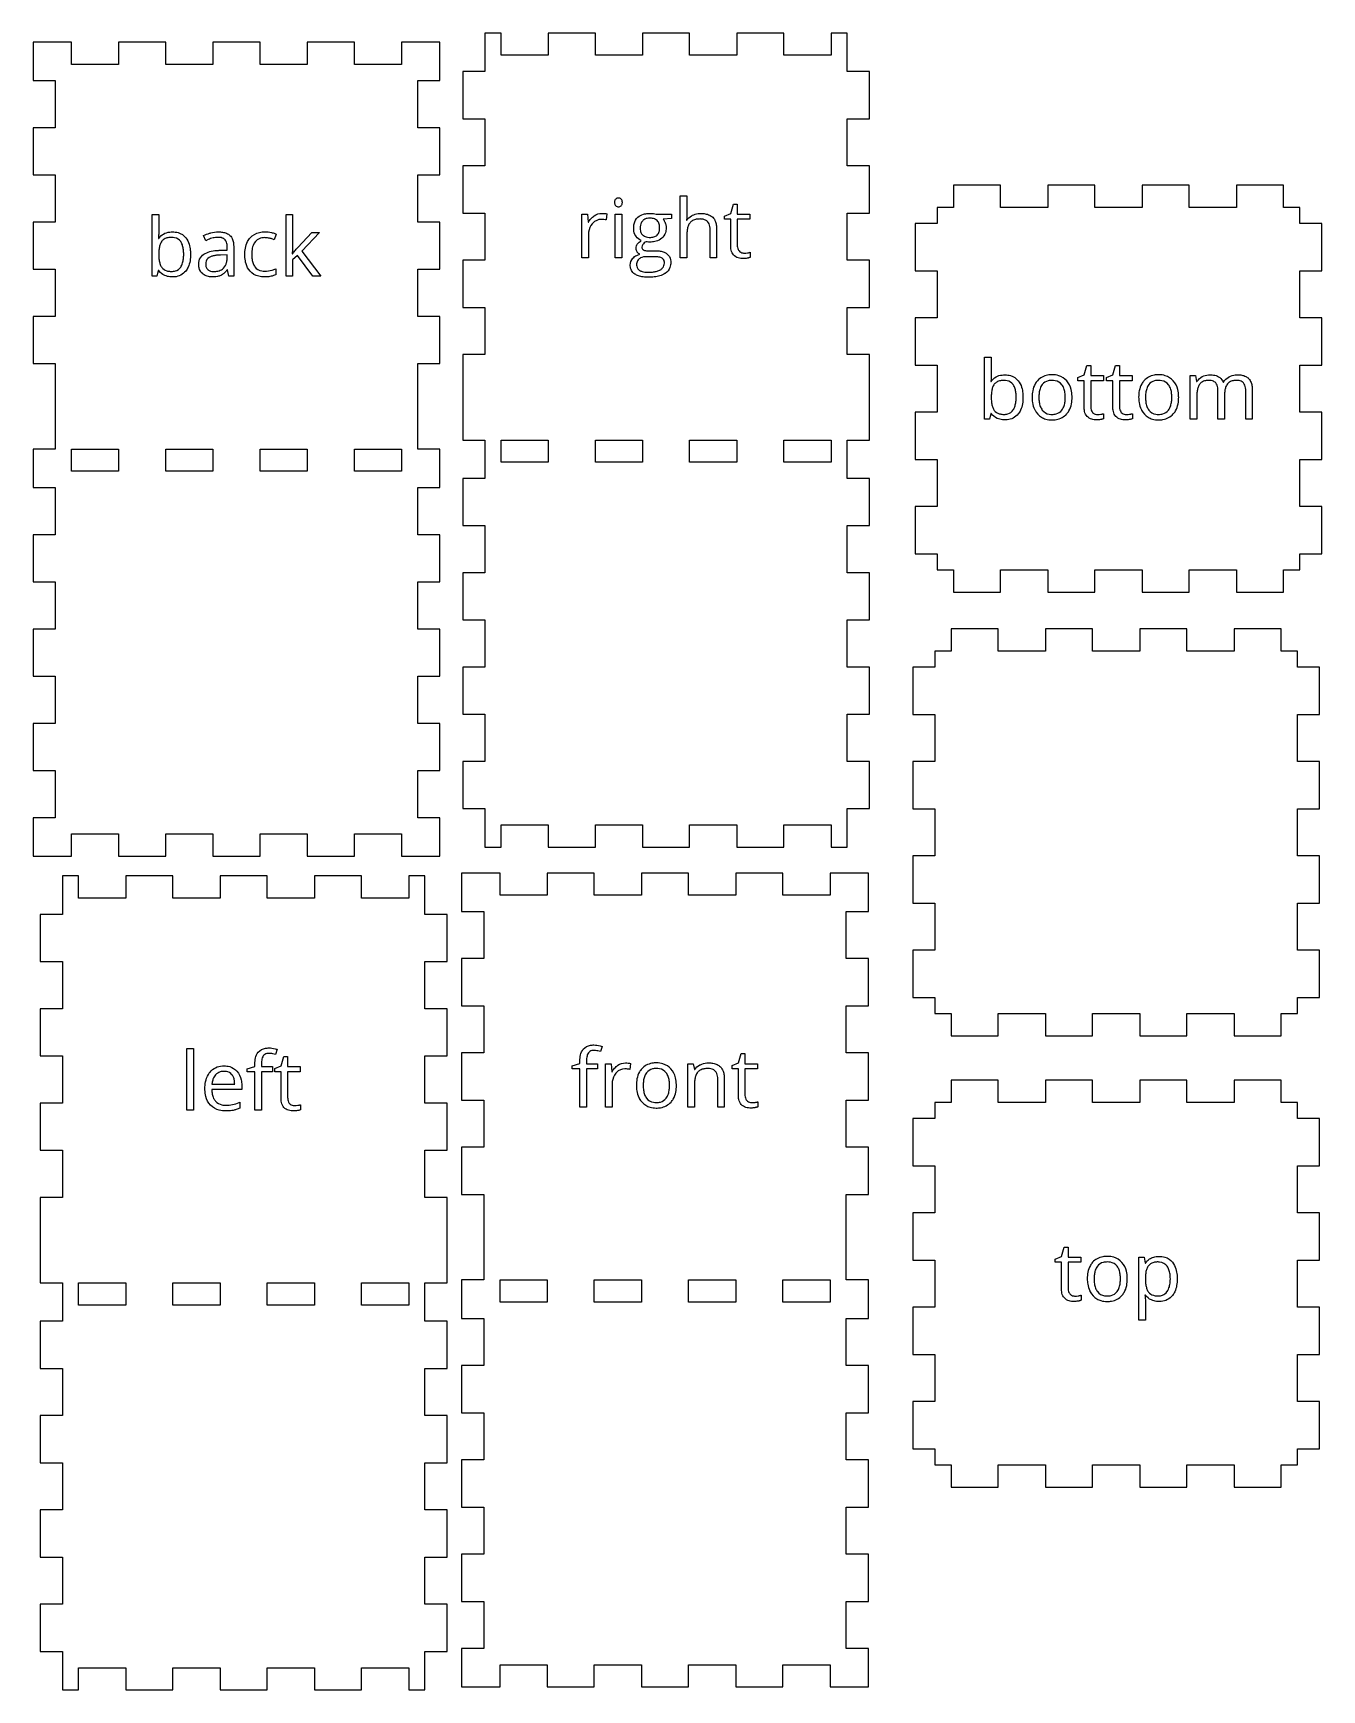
# Model space of a CAD drawing. Extents: x 23 to 198, y 28 to 252.
import ezdxf

# ---------------------------------------------------------------- set-up
doc = ezdxf.new("R2010")
doc.units = 0
doc.layers.add('Layer_1', color=7, linetype='CONTINUOUS')

msp = doc.modelspace()

# ---------------------------------------------------------------- linework, layer by layer
at = {"layer": 'Layer_1', "color": 7}
for p, q in [((86.52142, 251.652499), (84.333921, 251.652499)), ((84.333921, 251.652499), (84.333921, 246.464998)), ((86.52142, 248.6525), (86.52142, 251.652499)), ((99.271419, 251.652499), (92.896419, 251.652499)), ((92.896419, 251.652499), (92.896419, 248.6525)), ((99.271419, 248.6525), (99.271419, 251.652499)), ((112.02142, 251.652499), (105.646421, 251.652499)), ((105.646421, 251.652499), (105.646421, 248.6525)), ((112.02142, 248.6525), (112.02142, 251.652499)), ((124.771421, 251.652499), (118.396419, 251.652499)), ((118.396419, 251.652499), (118.396419, 248.6525)), ((124.771421, 248.6525), (124.771421, 251.652499)), ((133.333919, 251.652499), (131.146421, 251.652499)), ((131.146421, 251.652499), (131.146421, 248.6525)), ((133.333919, 246.464998), (133.333919, 251.652499)), ((28.442954, 250.428945), (23.255455, 250.428945)), ((23.255455, 250.428945), (23.255455, 245.241446)), ((28.442954, 247.428945), (28.442954, 250.428945)), ((41.192956, 250.428945), (34.817956, 250.428945)), ((34.817956, 250.428945), (34.817956, 247.428945)), ((41.192956, 247.428945), (41.192956, 250.428945)), ((53.942954, 250.428945), (47.567955, 250.428945)), ((47.567955, 250.428945), (47.567955, 247.428945)), ((53.942954, 247.428945), (53.942954, 250.428945)), ((66.692955, 250.428945), (60.317956, 250.428945)), ((60.317956, 250.428945), (60.317956, 247.428945)), ((66.692955, 247.428945), (66.692955, 250.428945)), ((78.255456, 250.428945), (73.067955, 250.428945)), ((73.067955, 250.428945), (73.067955, 247.428945)), ((78.255456, 245.241446), (78.255456, 250.428945)), ((92.896419, 248.6525), (86.52142, 248.6525)), ((105.646421, 248.6525), (99.271419, 248.6525)), ((118.396419, 248.6525), (112.02142, 248.6525)), ((131.146421, 248.6525), (124.771421, 248.6525)), ((34.817956, 247.428945), (28.442954, 247.428945)), ((47.567955, 247.428945), (41.192956, 247.428945)), ((60.317956, 247.428945), (53.942954, 247.428945)), ((73.067955, 247.428945), (66.692955, 247.428945)), ((84.333921, 246.464998), (81.333919, 246.464998)), ((81.333919, 246.464998), (81.333919, 240.089999)), ((136.333919, 246.464998), (133.333919, 246.464998)), ((136.333919, 240.089999), (136.333919, 246.464998)), ((23.255455, 245.241446), (26.255455, 245.241446)), ((26.255455, 245.241446), (26.255455, 238.866446)), ((75.255456, 238.866446), (75.255456, 245.241446)), ((75.255456, 245.241446), (78.255456, 245.241446)), ((81.333919, 240.089999), (84.333921, 240.089999)), ((84.333921, 240.089999), (84.333921, 233.714999)), ((133.333919, 233.714999), (133.333919, 240.089999)), ((133.333919, 240.089999), (136.333919, 240.089999)), ((26.255455, 238.866446), (23.255455, 238.866446)), ((23.255455, 238.866446), (23.255455, 232.491446)), ((78.255456, 238.866446), (75.255456, 238.866446)), ((78.255456, 232.491446), (78.255456, 238.866446)), ((84.333921, 233.714999), (81.333919, 233.714999)), ((81.333919, 233.714999), (81.333919, 227.339999)), ((136.333919, 233.714999), (133.333919, 233.714999)), ((136.333919, 227.339999), (136.333919, 233.714999)), ((23.255455, 232.491446), (26.255455, 232.491446)), ((26.255455, 232.491446), (26.255455, 226.116446)), ((75.255456, 226.116446), (75.255456, 232.491446)), ((75.255456, 232.491446), (78.255456, 232.491446)), ((154.065371, 231.107458), (147.690372, 231.107458)), ((147.690372, 231.107458), (147.690372, 228.107458)), ((154.065371, 228.107458), (154.065371, 231.107458)), ((166.815372, 231.107458), (160.44037, 231.107458)), ((160.44037, 231.107458), (160.44037, 228.107458)), ((166.815372, 228.107458), (166.815372, 231.107458)), ((179.565371, 231.107458), (173.190372, 231.107458)), ((173.190372, 231.107458), (173.190372, 228.107458)), ((179.565371, 228.107458), (179.565371, 231.107458)), ((192.315372, 231.107458), (185.94037, 231.107458)), ((185.94037, 231.107458), (185.94037, 228.107458)), ((192.315372, 228.107458), (192.315372, 231.107458)), ((81.333919, 227.339999), (84.333921, 227.339999)), ((84.333921, 227.339999), (84.333921, 220.964999)), ((133.333919, 220.964999), (133.333919, 227.339999)), ((133.333919, 227.339999), (136.333919, 227.339999)), ((147.690372, 228.107458), (145.50287, 228.107458)), ((145.50287, 228.107458), (145.50287, 225.919958)), ((160.44037, 228.107458), (154.065371, 228.107458)), ((173.190372, 228.107458), (166.815372, 228.107458)), ((185.94037, 228.107458), (179.565371, 228.107458)), ((194.502871, 228.107458), (192.315372, 228.107458)), ((194.502871, 225.919958), (194.502871, 228.107458)), ((26.255455, 226.116446), (23.255455, 226.116446)), ((23.255455, 226.116446), (23.255455, 219.741446)), ((78.255456, 226.116446), (75.255456, 226.116446)), ((78.255456, 219.741446), (78.255456, 226.116446)), ((145.50287, 225.919958), (142.502871, 225.919958)), ((142.502871, 225.919958), (142.502871, 219.544958)), ((197.502871, 225.919958), (194.502871, 225.919958)), ((197.502871, 219.544958), (197.502871, 225.919958)), ((23.255455, 219.741446), (26.255455, 219.741446)), ((26.255455, 219.741446), (26.255455, 213.366446)), ((75.255456, 213.366446), (75.255456, 219.741446)), ((75.255456, 219.741446), (78.255456, 219.741446)), ((84.333921, 220.964999), (81.333919, 220.964999)), ((81.333919, 220.964999), (81.333919, 214.589999)), ((136.333919, 220.964999), (133.333919, 220.964999)), ((136.333919, 214.589999), (136.333919, 220.964999)), ((142.502871, 219.544958), (145.50287, 219.544958)), ((145.50287, 219.544958), (145.50287, 213.169958)), ((194.502871, 213.169958), (194.502871, 219.544958)), ((194.502871, 219.544958), (197.502871, 219.544958)), ((26.255455, 213.366446), (23.255455, 213.366446)), ((23.255455, 213.366446), (23.255455, 206.991446)), ((78.255456, 213.366446), (75.255456, 213.366446)), ((78.255456, 206.991446), (78.255456, 213.366446)), ((81.333919, 214.589999), (84.333921, 214.589999)), ((84.333921, 214.589999), (84.333921, 208.214999)), ((133.333919, 208.214999), (133.333919, 214.589999)), ((133.333919, 214.589999), (136.333919, 214.589999)), ((145.50287, 213.169958), (142.502871, 213.169958)), ((142.502871, 213.169958), (142.502871, 206.794958)), ((197.502871, 213.169958), (194.502871, 213.169958)), ((197.502871, 206.794958), (197.502871, 213.169958)), ((23.255455, 206.991446), (26.255455, 206.991446)), ((26.255455, 206.991446), (26.255455, 195.428946)), ((75.255456, 195.428946), (75.255456, 206.991446)), ((75.255456, 206.991446), (78.255456, 206.991446)), ((84.333921, 208.214999), (81.333919, 208.214999)), ((81.333919, 208.214999), (81.333919, 201.839999)), ((136.333919, 208.214999), (133.333919, 208.214999)), ((136.333919, 201.839999), (136.333919, 208.214999)), ((142.502871, 206.794958), (145.50287, 206.794958)), ((145.50287, 206.794958), (145.50287, 200.419958)), ((194.502871, 200.419958), (194.502871, 206.794958)), ((194.502871, 206.794958), (197.502871, 206.794958)), ((81.333919, 201.839999), (81.333919, 196.652499)), ((136.333919, 196.65439), (136.333919, 201.839999)), ((145.50287, 200.419958), (142.502871, 200.419958)), ((142.502871, 200.419958), (142.502871, 194.044958)), ((197.502871, 200.419958), (194.502871, 200.419958)), ((197.502871, 194.044958), (197.502871, 200.419958)), ((26.255455, 195.428946), (23.255455, 195.428946)), ((23.255455, 195.428946), (23.255455, 190.241446)), ((28.442954, 195.428946), (34.817956, 195.428946)), ((28.442954, 192.428946), (28.442954, 195.428946)), ((34.817956, 195.428946), (34.817956, 192.428946)), ((41.192956, 195.428946), (47.567955, 195.428946)), ((41.192956, 192.428946), (41.192956, 195.428946)), ((47.567955, 195.428946), (47.567955, 192.428946)), ((53.942954, 195.428946), (60.317956, 195.428946)), ((53.942954, 192.428946), (53.942954, 195.428946)), ((60.317956, 195.428946), (60.317956, 192.428946)), ((66.692955, 195.428946), (73.067957, 195.428946)), ((66.692955, 192.428946), (66.692955, 195.428946)), ((73.067957, 195.428946), (73.067957, 192.428946)), ((78.255456, 195.428946), (75.255456, 195.428946)), ((78.255456, 190.241446), (78.255456, 195.428946)), ((81.333919, 196.652499), (84.333921, 196.654418)), ((84.333921, 196.654425), (84.333921, 191.464999)), ((86.52142, 193.652499), (86.52142, 196.652499)), ((86.52142, 196.652499), (92.896419, 196.652499)), ((92.896419, 196.652499), (92.896419, 193.652499)), ((99.271419, 193.652499), (99.271419, 196.652499)), ((99.271419, 196.652499), (105.646421, 196.652499)), ((105.646421, 196.652499), (105.646421, 193.652499)), ((112.02142, 193.652499), (112.02142, 196.652499)), ((112.02142, 196.652499), (118.396419, 196.652499)), ((118.396419, 196.652499), (118.396419, 193.652499)), ((124.771421, 193.652499), (124.771421, 196.652499)), ((124.771421, 196.652499), (131.146421, 196.652499)), ((131.146421, 196.652499), (131.146421, 193.652499)), ((133.333919, 196.652499), (136.333919, 196.65439)), ((133.333919, 191.464999), (133.333919, 196.652499)), ((92.896419, 193.652499), (86.52142, 193.652499)), ((105.646421, 193.652499), (99.271419, 193.652499)), ((118.396419, 193.652499), (112.02142, 193.652499)), ((131.146421, 193.652499), (124.771421, 193.652499)), ((142.502871, 194.044958), (145.50287, 194.044958)), ((145.50287, 194.044958), (145.50287, 187.669958)), ((194.502871, 187.669958), (194.502871, 194.044958)), ((194.502871, 194.044958), (197.502871, 194.044958)), ((34.817956, 192.428946), (28.442954, 192.428946)), ((47.567955, 192.428946), (41.192956, 192.428946)), ((60.317956, 192.428946), (53.942954, 192.428946)), ((73.067957, 192.428946), (66.692955, 192.428946)), ((84.333921, 191.464999), (81.333919, 191.464999)), ((81.333919, 191.464999), (81.333919, 185.089999)), ((136.333919, 191.464999), (133.333919, 191.464999)), ((136.333919, 185.089999), (136.333919, 191.464999)), ((23.255455, 190.241446), (26.255455, 190.241446)), ((26.255455, 190.241446), (26.255455, 183.866447)), ((75.255456, 183.866447), (75.255456, 190.241446)), ((75.255456, 190.241446), (78.255456, 190.241446)), ((145.50287, 187.669958), (142.502871, 187.669958)), ((142.502871, 187.669958), (142.502871, 181.294957)), ((197.502871, 187.669958), (194.502871, 187.669958)), ((197.502871, 181.294957), (197.502871, 187.669958)), ((26.255455, 183.866447), (23.255455, 183.866447)), ((23.255455, 183.866447), (23.255455, 177.491445)), ((78.255456, 183.866447), (75.255456, 183.866447)), ((78.255456, 177.491445), (78.255456, 183.866447)), ((81.333919, 185.089999), (84.333921, 185.089999)), ((84.333921, 185.089999), (84.333921, 178.715)), ((133.333919, 178.715), (133.333919, 185.089999)), ((133.333919, 185.089999), (136.333919, 185.089999)), ((142.502871, 181.294957), (145.50287, 181.294957)), ((145.50287, 181.294957), (145.50287, 179.107458)), ((194.502871, 179.107458), (194.502871, 181.294957)), ((194.502871, 181.294957), (197.502871, 181.294957)), ((23.255455, 177.491445), (26.255455, 177.491445)), ((26.255455, 177.491445), (26.255455, 171.116446)), ((75.255456, 171.116446), (75.255456, 177.491445)), ((75.255456, 177.491445), (78.255456, 177.491445)), ((84.333921, 178.715), (81.333919, 178.715)), ((81.333919, 178.715), (81.333919, 172.339998)), ((136.333919, 178.715), (133.333919, 178.715)), ((136.333919, 172.339998), (136.333919, 178.715)), ((145.50287, 179.107458), (147.690372, 179.107458)), ((147.690372, 179.107458), (147.690372, 176.107458)), ((154.065371, 176.107458), (154.065371, 179.107458)), ((154.065371, 179.107458), (160.44037, 179.107458)), ((160.44037, 179.107458), (160.44037, 176.107458)), ((166.815372, 176.107458), (166.815372, 179.107458)), ((166.815372, 179.107458), (173.190372, 179.107458)), ((173.190372, 179.107458), (173.190372, 176.107458)), ((179.565371, 176.107458), (179.565371, 179.107458)), ((179.565371, 179.107458), (185.94037, 179.107458)), ((185.94037, 179.107458), (185.94037, 176.107458)), ((192.315372, 176.107458), (192.315372, 179.107458)), ((192.315372, 179.107458), (194.502871, 179.107458)), ((147.690372, 176.107458), (154.065371, 176.107458)), ((160.44037, 176.107458), (166.815372, 176.107458)), ((173.190372, 176.107458), (179.565371, 176.107458)), ((185.94037, 176.107458), (192.315372, 176.107458)), ((26.255455, 171.116446), (23.255455, 171.116446)), ((23.255455, 171.116446), (23.255455, 164.741446)), ((78.255456, 171.116446), (75.255456, 171.116446)), ((78.255456, 164.741446), (78.255456, 171.116446)), ((81.333919, 172.339998), (84.333921, 172.339998)), ((84.333921, 172.339998), (84.333921, 165.964998)), ((133.333919, 165.964998), (133.333919, 172.339998)), ((133.333919, 172.339998), (136.333919, 172.339998)), ((153.756682, 171.132256), (147.381683, 171.132256)), ((147.381683, 171.132256), (147.381683, 168.132256)), ((153.756682, 168.132256), (153.756682, 171.132256)), ((166.506683, 171.132256), (160.131681, 171.132256)), ((160.131681, 171.132256), (160.131681, 168.132256)), ((166.506683, 168.132256), (166.506683, 171.132256)), ((179.256682, 171.132256), (172.881683, 171.132256)), ((172.881683, 171.132256), (172.881683, 168.132256)), ((179.256682, 168.132256), (179.256682, 171.132256)), ((192.006683, 171.132256), (185.631681, 171.132256)), ((185.631681, 171.132256), (185.631681, 168.132256)), ((192.006683, 168.132256), (192.006683, 171.132256)), ((147.381683, 168.132256), (145.194181, 168.132256)), ((145.194181, 168.132256), (145.194181, 165.944755)), ((160.131681, 168.132256), (153.756682, 168.132256)), ((172.881683, 168.132256), (166.506683, 168.132256)), ((185.631681, 168.132256), (179.256682, 168.132256)), ((194.194182, 168.132256), (192.006683, 168.132256)), ((194.194182, 165.944755), (194.194182, 168.132256)), ((84.333921, 165.964998), (81.333919, 165.964998)), ((81.333919, 165.964998), (81.333919, 159.589999)), ((136.333919, 165.964998), (133.333919, 165.964998)), ((136.333919, 159.589999), (136.333919, 165.964998)), ((145.194181, 165.944755), (142.194182, 165.944755)), ((142.194182, 165.944755), (142.194182, 159.569755)), ((197.194182, 165.944755), (194.194182, 165.944755)), ((197.194182, 159.569755), (197.194182, 165.944755)), ((23.255455, 164.741446), (26.255455, 164.741446)), ((26.255455, 164.741446), (26.255455, 158.366447)), ((75.255456, 158.366447), (75.255456, 164.741446)), ((75.255456, 164.741446), (78.255456, 164.741446)), ((81.333919, 159.589999), (84.333921, 159.589999)), ((84.333921, 159.589999), (84.333921, 153.215)), ((133.333919, 153.215), (133.333919, 159.589999)), ((133.333919, 159.589999), (136.333919, 159.589999)), ((142.194182, 159.569755), (145.194181, 159.569755)), ((145.194181, 159.569755), (145.194181, 153.194756)), ((194.194182, 153.194756), (194.194182, 159.569755)), ((194.194182, 159.569755), (197.194182, 159.569755)), ((26.255455, 158.366447), (23.255455, 158.366447)), ((23.255455, 158.366447), (23.255455, 151.991445)), ((78.255456, 158.366447), (75.255456, 158.366447)), ((78.255456, 151.991445), (78.255456, 158.366447)), ((84.333921, 153.215), (81.333919, 153.215)), ((81.333919, 153.215), (81.333919, 146.840001)), ((136.333919, 153.215), (133.333919, 153.215)), ((136.333919, 146.840001), (136.333919, 153.215)), ((145.194181, 153.194756), (142.194182, 153.194756)), ((142.194182, 153.194756), (142.194182, 146.819754)), ((197.194182, 153.194756), (194.194182, 153.194756)), ((197.194182, 146.819754), (197.194182, 153.194756)), ((23.255455, 151.991445), (26.255455, 151.991445)), ((26.255455, 151.991445), (26.255455, 145.616446)), ((75.255456, 145.616446), (75.255456, 151.991445)), ((75.255456, 151.991445), (78.255456, 151.991445)), ((26.255455, 145.616446), (23.255455, 145.616446)), ((23.255455, 145.616446), (23.255455, 140.428947)), ((78.255456, 145.616446), (75.255456, 145.616446)), ((78.255456, 140.428947), (78.255456, 145.616446)), ((81.333919, 146.840001), (84.333921, 146.840001)), ((84.333921, 146.840001), (84.333921, 141.652499)), ((133.333919, 141.652499), (133.333919, 146.840001)), ((133.333919, 146.840001), (136.333919, 146.840001)), ((142.194182, 146.819754), (145.194181, 146.819754)), ((145.194181, 146.819754), (145.194181, 140.444755)), ((194.194182, 140.444755), (194.194182, 146.819754)), ((194.194182, 146.819754), (197.194182, 146.819754)), ((28.442954, 140.428947), (28.442954, 143.428947)), ((28.442954, 143.428947), (34.817956, 143.428947)), ((34.817956, 143.428947), (34.817956, 140.428947)), ((41.192956, 140.428947), (41.192956, 143.428947)), ((41.192956, 143.428947), (47.567955, 143.428947)), ((47.567955, 143.428947), (47.567955, 140.428947)), ((53.942954, 140.428947), (53.942954, 143.428947)), ((53.942954, 143.428947), (60.317956, 143.428947)), ((60.317956, 143.428947), (60.317956, 140.428947)), ((66.692955, 140.428947), (66.692955, 143.428947)), ((66.692955, 143.428947), (73.067955, 143.428947)), ((73.067955, 143.428947), (73.067955, 140.428947)), ((86.52142, 141.652499), (86.52142, 144.652499)), ((86.52142, 144.652499), (92.896419, 144.652499)), ((92.896419, 144.652499), (92.896419, 141.652499)), ((99.271419, 141.652499), (99.271419, 144.652499)), ((99.271419, 144.652499), (105.646421, 144.652499)), ((105.646421, 144.652499), (105.646421, 141.652499)), ((112.02142, 141.652499), (112.02142, 144.652499)), ((112.02142, 144.652499), (118.396419, 144.652499)), ((118.396419, 144.652499), (118.396419, 141.652499)), ((124.771421, 141.652499), (124.771421, 144.652499)), ((124.771421, 144.652499), (131.146421, 144.652499)), ((131.146421, 144.652499), (131.146421, 141.652499)), ((84.333921, 141.652499), (86.52142, 141.652499)), ((92.896419, 141.652499), (99.271419, 141.652499)), ((105.646421, 141.652499), (112.02142, 141.652499)), ((118.396419, 141.652499), (124.771421, 141.652499)), ((131.146421, 141.652499), (133.333919, 141.652499)), ((23.255455, 140.428947), (28.442954, 140.428947)), ((34.817956, 140.428947), (41.192956, 140.428947)), ((47.567955, 140.428947), (53.942954, 140.428947)), ((60.317956, 140.428947), (66.692955, 140.428947)), ((73.067955, 140.428947), (78.255456, 140.428947)), ((145.194181, 140.444755), (142.194182, 140.444755)), ((142.194182, 140.444755), (142.194182, 134.069755)), ((197.194182, 140.444755), (194.194182, 140.444755)), ((197.194182, 134.069755), (197.194182, 140.444755)), ((29.410477, 137.733245), (27.222975, 137.733245)), ((27.222975, 137.733245), (27.222975, 132.545744)), ((29.410477, 134.733243), (29.410477, 137.733245)), ((42.160475, 137.733245), (35.785476, 137.733245)), ((35.785476, 137.733245), (35.785476, 134.733243)), ((42.160475, 134.733243), (42.160475, 137.733245)), ((54.910477, 137.733245), (48.535475, 137.733245)), ((48.535475, 137.733245), (48.535475, 134.733243)), ((54.910477, 134.733243), (54.910477, 137.733245)), ((67.660475, 137.733245), (61.285476, 137.733245)), ((61.285476, 137.733245), (61.285476, 134.733243)), ((67.660475, 134.733243), (67.660475, 137.733245)), ((76.222976, 137.733245), (74.035477, 137.733245)), ((74.035477, 137.733245), (74.035477, 134.733243)), ((76.222976, 132.545744), (76.222976, 137.733245)), ((86.380261, 138.132254), (81.19276, 138.132254)), ((81.19276, 138.132254), (81.19276, 132.944756)), ((86.380261, 135.132254), (86.380261, 138.132254)), ((99.13026, 138.132254), (92.75526, 138.132254)), ((92.75526, 138.132254), (92.75526, 135.132254)), ((99.13026, 135.132254), (99.13026, 138.132254)), ((111.880261, 138.132254), (105.505259, 138.132254)), ((105.505259, 138.132254), (105.505259, 135.132254)), ((111.880261, 135.132254), (111.880261, 138.132254)), ((124.630259, 138.132254), (118.25526, 138.132254)), ((118.25526, 138.132254), (118.25526, 135.132254)), ((124.630259, 135.132254), (124.630259, 138.132254)), ((136.19276, 138.132254), (131.005261, 138.132254)), ((131.005261, 138.132254), (131.005261, 135.132254)), ((136.19276, 132.944756), (136.19276, 138.132254)), ((35.785476, 134.733243), (29.410477, 134.733243)), ((48.535475, 134.733243), (42.160475, 134.733243)), ((61.285476, 134.733243), (54.910477, 134.733243)), ((74.035477, 134.733243), (67.660475, 134.733243)), ((92.75526, 135.132254), (86.380261, 135.132254)), ((105.505259, 135.132254), (99.13026, 135.132254)), ((118.25526, 135.132254), (111.880261, 135.132254)), ((131.005261, 135.132254), (124.630259, 135.132254)), ((27.222975, 132.545744), (24.222976, 132.545744)), ((24.222976, 132.545744), (24.222976, 126.170745)), ((79.222976, 132.545744), (76.222976, 132.545744)), ((79.222976, 126.170745), (79.222976, 132.545744)), ((81.19276, 132.944756), (84.19276, 132.944756)), ((84.19276, 132.944756), (84.19276, 126.569756)), ((133.19276, 126.569756), (133.19276, 132.944756)), ((133.19276, 132.944756), (136.19276, 132.944756)), ((142.194182, 134.069755), (145.194181, 134.069755)), ((145.194181, 134.069755), (145.194181, 127.694756)), ((194.194182, 127.694756), (194.194182, 134.069755)), ((194.194182, 134.069755), (197.194182, 134.069755)), ((145.194181, 127.694756), (142.194182, 127.694756)), ((142.194182, 127.694756), (142.194182, 121.319754)), ((197.194182, 127.694756), (194.194182, 127.694756)), ((197.194182, 121.319754), (197.194182, 127.694756)), ((24.222976, 126.170745), (27.222975, 126.170745)), ((27.222975, 126.170745), (27.222975, 119.795743)), ((76.222976, 119.795743), (76.222976, 126.170745)), ((76.222976, 126.170745), (79.222976, 126.170745)), ((84.19276, 126.569756), (81.19276, 126.569756)), ((81.19276, 126.569756), (81.19276, 120.194754)), ((136.19276, 126.569756), (133.19276, 126.569756)), ((136.19276, 120.194754), (136.19276, 126.569756)), ((142.194182, 121.319754), (145.194181, 121.319754)), ((145.194181, 121.319754), (145.194181, 119.132255)), ((194.194182, 119.132255), (194.194182, 121.319754)), ((194.194182, 121.319754), (197.194182, 121.319754)), ((27.222975, 119.795743), (24.222976, 119.795743)), ((24.222976, 119.795743), (24.222976, 113.420744)), ((79.222976, 119.795743), (76.222976, 119.795743)), ((79.222976, 113.420744), (79.222976, 119.795743)), ((81.19276, 120.194754), (84.19276, 120.194754)), ((84.19276, 120.194754), (84.19276, 113.819755)), ((133.19276, 113.819755), (133.19276, 120.194754)), ((133.19276, 120.194754), (136.19276, 120.194754)), ((145.194181, 119.132255), (147.381683, 119.132255)), ((147.381683, 119.132255), (147.381683, 116.132256)), ((153.756682, 116.132256), (153.756682, 119.132255)), ((153.756682, 119.132255), (160.131681, 119.132255)), ((160.131681, 119.132255), (160.131681, 116.132256)), ((166.506683, 116.132256), (166.506683, 119.132255)), ((166.506683, 119.132255), (172.881683, 119.132255)), ((172.881683, 119.132255), (172.881683, 116.132256)), ((179.256682, 116.132256), (179.256682, 119.132255)), ((179.256682, 119.132255), (185.631681, 119.132255)), ((185.631681, 119.132255), (185.631681, 116.132256)), ((192.006683, 116.132256), (192.006683, 119.132255)), ((192.006683, 119.132255), (194.194182, 119.132255)), ((147.381683, 116.132256), (153.756682, 116.132256)), ((160.131681, 116.132256), (166.506683, 116.132256)), ((172.881683, 116.132256), (179.256682, 116.132256)), ((185.631681, 116.132256), (192.006683, 116.132256)), ((24.222976, 113.420744), (27.222975, 113.420744)), ((27.222975, 113.420744), (27.222975, 107.045744)), ((76.222976, 107.045744), (76.222976, 113.420744)), ((76.222976, 113.420744), (79.222976, 113.420744)), ((84.19276, 113.819755), (81.19276, 113.819755)), ((81.19276, 113.819755), (81.19276, 107.444756)), ((136.19276, 113.819755), (133.19276, 113.819755)), ((136.19276, 107.444756), (136.19276, 113.819755)), ((153.756682, 110.132256), (147.381683, 110.132256)), ((147.381683, 110.132256), (147.381683, 107.132254)), ((153.756682, 107.132254), (153.756682, 110.132256)), ((166.506683, 110.132256), (160.131681, 110.132256)), ((160.131681, 110.132256), (160.131681, 107.132254)), ((166.506683, 107.132254), (166.506683, 110.132256)), ((179.256682, 110.132256), (172.881683, 110.132256)), ((172.881683, 110.132256), (172.881683, 107.132254)), ((179.256682, 107.132254), (179.256682, 110.132256)), ((192.006683, 110.132256), (185.631681, 110.132256)), ((185.631681, 110.132256), (185.631681, 107.132254)), ((192.006683, 107.132254), (192.006683, 110.132256)), ((27.222975, 107.045744), (24.222976, 107.045744)), ((24.222976, 107.045744), (24.222976, 100.670745)), ((79.222976, 107.045744), (76.222976, 107.045744)), ((79.222976, 100.670745), (79.222976, 107.045744)), ((81.19276, 107.444756), (84.19276, 107.444756)), ((84.19276, 107.444756), (84.19276, 101.069757)), ((133.19276, 101.069757), (133.19276, 107.444756)), ((133.19276, 107.444756), (136.19276, 107.444756)), ((147.381683, 107.132254), (145.194181, 107.132254)), ((145.194181, 107.132254), (145.194181, 104.944755)), ((160.131681, 107.132254), (153.756682, 107.132254)), ((172.881683, 107.132254), (166.506683, 107.132254)), ((185.631681, 107.132254), (179.256682, 107.132254)), ((194.194182, 107.132254), (192.006683, 107.132254)), ((194.194182, 104.944755), (194.194182, 107.132254)), ((145.194181, 104.944755), (142.194182, 104.944755)), ((142.194182, 104.944755), (142.194182, 98.569756)), ((197.194182, 104.944755), (194.194182, 104.944755)), ((197.194182, 98.569756), (197.194182, 104.944755)), ((84.19276, 101.069757), (81.19276, 101.069757)), ((81.19276, 101.069757), (81.19276, 94.694755)), ((136.19276, 101.069757), (133.19276, 101.069757)), ((136.19276, 94.694755), (136.19276, 101.069757)), ((24.222976, 100.670745), (27.222975, 100.670745)), ((27.222975, 100.670745), (27.222975, 94.295743)), ((76.222976, 94.295743), (76.222976, 100.670745)), ((76.222976, 100.670745), (79.222976, 100.670745)), ((142.194182, 98.569756), (145.194181, 98.569756)), ((145.194181, 98.569756), (145.194181, 92.194754)), ((194.194182, 92.194754), (194.194182, 98.569756)), ((194.194182, 98.569756), (197.194182, 98.569756)), ((27.222975, 94.295743), (24.222976, 94.295743)), ((24.222976, 94.295743), (24.222976, 87.920744)), ((79.222976, 94.295743), (76.222976, 94.295743)), ((79.222976, 87.920744), (79.222976, 94.295743)), ((81.19276, 94.694755), (84.19276, 94.694755)), ((84.19276, 94.694755), (84.19276, 83.132254)), ((133.19276, 83.132254), (133.19276, 94.694755)), ((133.19276, 94.694755), (136.19276, 94.694755)), ((145.194181, 92.194754), (142.194182, 92.194754)), ((142.194182, 92.194754), (142.194182, 85.819755)), ((197.194182, 92.194754), (194.194182, 92.194754)), ((197.194182, 85.819755), (197.194182, 92.194754)), ((24.222976, 87.920744), (24.222976, 82.733243)), ((79.220334, 82.735788), (79.222874, 87.920744)), ((142.194182, 85.819755), (145.194181, 85.819755)), ((145.194181, 85.819755), (145.194181, 79.444755)), ((194.194182, 79.444755), (194.194182, 85.819755)), ((194.194182, 85.819755), (197.194182, 85.819755)), ((84.19276, 83.132254), (81.19276, 83.132254)), ((81.19276, 83.132254), (81.19276, 77.944756)), ((86.380261, 83.132254), (92.75526, 83.132254)), ((86.380261, 80.132254), (86.380261, 83.132254)), ((92.75526, 83.132254), (92.75526, 80.132254)), ((99.13026, 83.132254), (105.505259, 83.132254)), ((99.13026, 80.132254), (99.13026, 83.132254)), ((105.505259, 83.132254), (105.505259, 80.132254)), ((111.880261, 83.132254), (118.25526, 83.132254)), ((111.880261, 80.132254), (111.880261, 83.132254)), ((118.25526, 83.132254), (118.25526, 80.132254)), ((124.630259, 83.132254), (131.005261, 83.132254)), ((124.630259, 80.132254), (124.630259, 83.132254)), ((131.005261, 83.132254), (131.005261, 80.132254)), ((136.19276, 83.132254), (133.19276, 83.132254)), ((136.19276, 77.944756), (136.19276, 83.132254)), ((24.222976, 82.733243), (27.220006, 82.733525)), ((27.220006, 82.733629), (27.22297, 77.545744)), ((29.410477, 82.733243), (35.785476, 82.733243)), ((29.410477, 79.733243), (29.410477, 82.733243)), ((35.785476, 82.733243), (35.785476, 79.733243)), ((42.160475, 82.733243), (48.535475, 82.733243)), ((42.160475, 79.733243), (42.160475, 82.733243)), ((48.535475, 82.733243), (48.535475, 79.733243)), ((54.910477, 82.733243), (61.285476, 82.733243)), ((54.910477, 79.733243), (54.910477, 82.733243)), ((61.285476, 82.733243), (61.285476, 79.733243)), ((67.660475, 82.733243), (74.035477, 82.733243)), ((67.660475, 79.733243), (67.660475, 82.733243)), ((74.035477, 82.733243), (74.035477, 79.733243)), ((76.222976, 82.733243), (79.220334, 82.735783)), ((76.222976, 77.545744), (76.222976, 82.733243)), ((35.785476, 79.733243), (29.410477, 79.733243)), ((48.535475, 79.733243), (42.160475, 79.733243)), ((61.285476, 79.733243), (54.910477, 79.733243)), ((74.035477, 79.733243), (67.660475, 79.733243)), ((92.75526, 80.132254), (86.380261, 80.132254)), ((105.505259, 80.132254), (99.13026, 80.132254)), ((118.25526, 80.132254), (111.880261, 80.132254)), ((131.005261, 80.132254), (124.630259, 80.132254)), ((145.194181, 79.444755), (142.194182, 79.444755)), ((142.194182, 79.444755), (142.194182, 73.069756)), ((197.194182, 79.444755), (194.194182, 79.444755)), ((197.194182, 73.069756), (197.194182, 79.444755)), ((27.222975, 77.545744), (24.222976, 77.545744)), ((24.222976, 77.545744), (24.222976, 71.170745)), ((79.222976, 77.545744), (76.222976, 77.545744)), ((79.222976, 71.170745), (79.222976, 77.545744)), ((81.19276, 77.944756), (84.19276, 77.944756)), ((84.19276, 77.944756), (84.19276, 71.569756)), ((133.19276, 71.569756), (133.19276, 77.944756)), ((133.19276, 77.944756), (136.19276, 77.944756)), ((142.194182, 73.069756), (145.194181, 73.069756)), ((145.194181, 73.069756), (145.194181, 66.694754)), ((194.194182, 66.694754), (194.194182, 73.069756)), ((194.194182, 73.069756), (197.194182, 73.069756)), ((24.222976, 71.170745), (27.222975, 71.170745)), ((27.222975, 71.170745), (27.222975, 64.795743)), ((76.222976, 64.795743), (76.222976, 71.170745)), ((76.222976, 71.170745), (79.222976, 71.170745)), ((84.19276, 71.569756), (81.19276, 71.569756)), ((81.19276, 71.569756), (81.19276, 65.194754)), ((136.19276, 71.569756), (133.19276, 71.569756)), ((136.19276, 65.194754), (136.19276, 71.569756)), ((81.19276, 65.194754), (84.19276, 65.194754)), ((84.19276, 65.194754), (84.19276, 58.819755)), ((133.19276, 58.819755), (133.19276, 65.194754)), ((133.19276, 65.194754), (136.19276, 65.194754)), ((145.194181, 66.694754), (142.194182, 66.694754)), ((142.194182, 66.694754), (142.194182, 60.319755)), ((197.194182, 66.694754), (194.194182, 66.694754)), ((197.194182, 60.319755), (197.194182, 66.694754)), ((27.222975, 64.795743), (24.222976, 64.795743)), ((24.222976, 64.795743), (24.222976, 58.420744)), ((79.222976, 64.795743), (76.222976, 64.795743)), ((79.222976, 58.420744), (79.222976, 64.795743)), ((24.222976, 58.420744), (27.222975, 58.420744)), ((27.222975, 58.420744), (27.222975, 52.045744)), ((76.222976, 52.045744), (76.222976, 58.420744)), ((76.222976, 58.420744), (79.222976, 58.420744)), ((84.19276, 58.819755), (81.19276, 58.819755)), ((81.19276, 58.819755), (81.19276, 52.444756)), ((136.19276, 58.819755), (133.19276, 58.819755)), ((136.19276, 52.444756), (136.19276, 58.819755)), ((142.194182, 60.319755), (145.194181, 60.319755)), ((145.194181, 60.319755), (145.194181, 58.132256)), ((194.194182, 58.132256), (194.194182, 60.319755)), ((194.194182, 60.319755), (197.194182, 60.319755)), ((145.194181, 58.132256), (147.381683, 58.132256)), ((147.381683, 58.132256), (147.381683, 55.132254)), ((153.756682, 55.132254), (153.756682, 58.132256)), ((153.756682, 58.132256), (160.131681, 58.132256)), ((160.131681, 58.132256), (160.131681, 55.132254)), ((166.506683, 55.132254), (166.506683, 58.132256)), ((166.506683, 58.132256), (172.881683, 58.132256)), ((172.881683, 58.132256), (172.881683, 55.132254)), ((179.256682, 55.132254), (179.256682, 58.132256)), ((179.256682, 58.132256), (185.631681, 58.132256)), ((185.631681, 58.132256), (185.631681, 55.132254)), ((192.006683, 55.132254), (192.006683, 58.132256)), ((192.006683, 58.132256), (194.194182, 58.132256)), ((147.381683, 55.132254), (153.756682, 55.132254)), ((160.131681, 55.132254), (166.506683, 55.132254)), ((172.881683, 55.132254), (179.256682, 55.132254)), ((185.631681, 55.132254), (192.006683, 55.132254)), ((27.222975, 52.045744), (24.222976, 52.045744)), ((24.222976, 52.045744), (24.222976, 45.670745)), ((79.222976, 52.045744), (76.222976, 52.045744)), ((79.222976, 45.670745), (79.222976, 52.045744)), ((81.19276, 52.444756), (84.19276, 52.444756)), ((84.19276, 52.444756), (84.19276, 46.069754)), ((133.19276, 46.069754), (133.19276, 52.444756)), ((133.19276, 52.444756), (136.19276, 52.444756)), ((24.222976, 45.670745), (27.222975, 45.670745)), ((27.222975, 45.670745), (27.222975, 39.295743)), ((76.222976, 39.295743), (76.222976, 45.670745)), ((76.222976, 45.670745), (79.222976, 45.670745)), ((84.19276, 46.069754), (81.19276, 46.069754)), ((81.19276, 46.069754), (81.19276, 39.694754)), ((136.19276, 46.069754), (133.19276, 46.069754)), ((136.19276, 39.694754), (136.19276, 46.069754)), ((27.222975, 39.295743), (24.222976, 39.295743)), ((24.222976, 39.295743), (24.222976, 32.920744)), ((79.222976, 39.295743), (76.222976, 39.295743)), ((79.222976, 32.920744), (79.222976, 39.295743)), ((81.19276, 39.694754), (84.19276, 39.694754)), ((84.19276, 39.694754), (84.19276, 33.319755)), ((133.19276, 33.319755), (133.19276, 39.694754)), ((133.19276, 39.694754), (136.19276, 39.694754)), ((24.222976, 32.920744), (27.222975, 32.920744)), ((27.222975, 32.920744), (27.222975, 27.733245)), ((76.222976, 27.733245), (76.222976, 32.920744)), ((76.222976, 32.920744), (79.222976, 32.920744)), ((84.19276, 33.319755), (81.19276, 33.319755)), ((81.19276, 33.319755), (81.19276, 28.132254)), ((136.19276, 33.319755), (133.19276, 33.319755)), ((136.19276, 28.132254), (136.19276, 33.319755)), ((29.410477, 27.733245), (29.410477, 30.733245)), ((29.410477, 30.733245), (35.785476, 30.733245)), ((35.785476, 30.733245), (35.785476, 27.733245)), ((42.160475, 27.733245), (42.160475, 30.733245)), ((42.160475, 30.733245), (48.535475, 30.733245)), ((48.535475, 30.733245), (48.535475, 27.733245)), ((54.910477, 27.733245), (54.910477, 30.733245)), ((54.910477, 30.733245), (61.285476, 30.733245)), ((61.285476, 30.733245), (61.285476, 27.733245)), ((67.660475, 27.733245), (67.660475, 30.733245)), ((67.660475, 30.733245), (74.035477, 30.733245)), ((74.035477, 30.733245), (74.035477, 27.733245)), ((86.380261, 28.132254), (86.380261, 31.132256)), ((86.380261, 31.132256), (92.75526, 31.132256)), ((92.75526, 31.132256), (92.75526, 28.132254)), ((99.13026, 28.132254), (99.13026, 31.132256)), ((99.13026, 31.132256), (105.505259, 31.132256)), ((105.505259, 31.132256), (105.505259, 28.132254)), ((111.880261, 28.132254), (111.880261, 31.132256)), ((111.880261, 31.132256), (118.25526, 31.132256)), ((118.25526, 31.132256), (118.25526, 28.132254)), ((124.630259, 28.132254), (124.630259, 31.132256)), ((124.630259, 31.132256), (131.005261, 31.132256)), ((131.005261, 31.132256), (131.005261, 28.132254)), ((27.222975, 27.733245), (29.410477, 27.733245)), ((35.785476, 27.733245), (42.160475, 27.733245)), ((48.535475, 27.733245), (54.910477, 27.733245)), ((61.285476, 27.733245), (67.660475, 27.733245)), ((74.035477, 27.733245), (76.222976, 27.733245)), ((81.19276, 28.132254), (86.380261, 28.132254)), ((92.75526, 28.132254), (99.13026, 28.132254)), ((105.505259, 28.132254), (111.880261, 28.132254)), ((118.25526, 28.132254), (124.630259, 28.132254)), ((131.005261, 28.132254), (136.19276, 28.132254))]:
    msp.add_line(p, q, dxfattribs=at)
at = {"layer": 'Layer_1', "color": 1}
for p, q in [((110.754087, 221.295109), (110.754087, 229.652531)), ((110.754087, 229.652531), (111.645689, 229.652531)), ((111.645689, 229.652531), (111.645689, 227.122746)), ((117.570005, 227.28925), (117.945981, 228.546086)), ((117.945981, 228.546086), (118.461607, 228.546086)), ((118.461607, 228.546086), (118.461607, 227.181828)), ((39.352624, 218.804007), (39.352624, 227.161429)), ((39.352624, 227.161429), (40.244223, 227.161429)), ((40.244223, 227.161429), (40.244223, 225.131155)), ((57.447838, 218.804007), (57.447838, 227.161429)), ((57.447838, 227.161429), (58.328696, 227.161429)), ((58.328696, 227.161429), (58.328696, 222.730276)), ((97.455259, 221.295109), (97.455259, 227.181828)), ((97.455259, 227.181828), (98.191097, 227.181828)), ((98.191097, 227.181828), (98.293149, 226.091496)), ((100.844418, 227.224796), (100.720884, 226.397648)), ((101.945494, 227.181828), (102.837093, 227.181828)), ((101.945494, 221.295109), (101.945494, 227.181828)), ((102.837093, 227.181828), (102.837093, 221.295109)), ((107.509945, 227.181828), (109.545589, 227.181828)), ((109.545589, 226.617863), (108.455257, 226.488957)), ((109.545589, 227.181828), (109.545589, 226.617863)), ((111.602718, 226.365422), (111.65643, 226.365422)), ((116.726742, 226.918644), (117.570005, 227.28925)), ((116.726742, 226.488957), (116.726742, 226.918644)), ((117.570005, 226.488957), (116.726742, 226.488957)), ((117.570005, 222.987004), (117.570005, 226.488957)), ((118.461607, 227.181828), (120.169613, 227.181828)), ((120.169613, 226.488957), (118.461607, 226.488957)), ((118.461607, 226.488957), (118.461607, 223.024601)), ((120.169613, 227.181828), (120.169613, 226.488957)), ((46.587487, 223.600393), (46.313559, 224.282522)), ((56.131912, 224.494728), (55.863366, 223.734671)), ((56.131912, 224.494728), (56.131912, 224.494728)), ((59.03231, 222.676565), (60.933678, 224.690725)), ((61.991782, 224.690725), (59.607016, 222.182425)), ((60.933678, 224.690725), (61.991782, 224.690725)), ((98.293149, 226.091496), (98.336117, 226.091496)), ((98.346862, 224.453312), (98.346862, 221.295109)), ((111.645689, 224.372746), (111.645689, 221.295109)), ((114.782408, 221.295109), (114.782408, 225.103215)), ((115.674008, 225.135441), (115.674008, 221.295109)), ((40.201255, 223.906546), (40.244223, 223.906546)), ((48.504966, 222.300589), (49.503991, 222.332815)), ((49.482505, 221.699026), (48.590903, 221.661429)), ((49.482491, 221.158271), (49.482505, 221.699026)), ((49.503991, 222.332815), (49.503991, 222.69805)), ((50.374107, 222.821585), (50.374107, 218.804007)), ((58.285728, 221.81719), (58.328696, 221.81719)), ((59.607016, 222.182425), (62.158288, 218.804007)), ((106.44647, 222.229679), (107.48846, 222.229679)), ((120.212581, 222.030949), (120.212581, 221.34882)), ((40.179772, 219.561331), (39.991784, 218.804007)), ((40.244223, 219.561331), (40.179772, 219.561331)), ((49.482505, 221.167288), (49.482505, 221.167288)), ((49.536215, 219.641897), (49.493249, 219.641897)), ((49.713462, 218.804007), (49.536215, 219.641897)), ((56.051354, 219.792288), (56.051354, 219.002737)), ((59.000083, 221.586233), (58.328696, 221.006155)), ((58.328696, 221.006155), (58.328696, 218.804007)), ((61.078697, 218.804007), (59.000083, 221.586233)), ((98.346862, 221.295109), (97.455259, 221.295109)), ((102.837093, 221.295109), (101.945494, 221.295109)), ((107.203794, 221.429387), (106.134947, 221.429386)), ((111.645689, 221.295109), (110.754087, 221.295109)), ((115.674008, 221.295109), (114.782408, 221.295109)), ((39.991784, 218.804007), (39.352624, 218.804007)), ((50.374107, 218.804007), (49.713462, 218.804007)), ((58.328696, 218.804007), (57.447838, 218.804007)), ((62.158288, 218.804007), (61.078697, 218.804007)), ((106.408872, 219.33466), (106.408872, 219.33466)), ((151.90763, 199.482597), (151.90763, 207.840018)), ((151.90763, 207.840018), (152.799232, 207.840018)), ((152.799232, 207.840018), (152.799232, 205.809745)), ((165.356848, 205.476737), (165.732824, 206.733573)), ((165.732824, 206.733573), (166.24845, 206.733573)), ((166.24845, 206.733573), (166.24845, 205.369315)), ((169.24015, 205.476737), (169.616126, 206.733573)), ((169.616126, 206.733573), (170.131752, 206.733573)), ((170.131752, 206.733573), (170.131752, 205.369315)), ((152.756264, 204.585136), (152.799232, 204.585136)), ((164.513588, 205.106132), (165.356848, 205.476737)), ((164.513588, 204.676444), (164.513588, 205.106132)), ((165.356848, 204.676444), (164.513588, 204.676444)), ((165.356848, 201.174491), (165.356848, 204.676444)), ((166.24845, 205.369315), (167.956459, 205.369315)), ((167.956459, 204.676444), (166.24845, 204.676444)), ((166.24845, 204.676444), (166.24845, 201.212089)), ((167.956459, 205.369315), (167.956459, 204.676444)), ((168.396889, 205.106132), (169.24015, 205.476737)), ((168.396889, 204.676444), (168.396889, 205.106132)), ((169.24015, 204.676444), (168.396889, 204.676444)), ((169.24015, 201.174491), (169.24015, 204.676444)), ((170.131752, 205.369315), (171.839758, 205.369315)), ((171.839758, 204.676444), (170.131752, 204.676444)), ((170.131752, 204.676444), (170.131752, 201.212089)), ((171.839758, 205.369315), (171.839758, 204.676444)), ((179.703039, 199.482597), (179.703039, 205.369315)), ((179.703039, 205.369315), (180.428138, 205.369315)), ((180.428138, 205.369315), (180.573158, 204.563651)), ((180.573158, 204.563651), (180.616127, 204.563651)), ((184.161049, 204.477714), (184.204018, 204.477714)), ((180.594641, 202.570975), (180.594641, 199.482597)), ((183.452062, 199.482597), (183.452062, 203.312186)), ((184.343673, 202.77886), (184.343664, 199.482597)), ((184.343664, 202.769706), (184.343664, 202.769706)), ((187.206459, 199.482597), (187.206459, 203.312186)), ((188.098061, 203.322929), (188.098058, 199.482597)), ((152.54679, 199.482597), (151.90763, 199.482597)), ((152.734778, 200.239921), (152.54679, 199.482597)), ((152.799232, 200.239921), (152.734778, 200.239921)), ((167.999427, 200.218436), (167.999427, 199.536307)), ((171.882729, 200.218436), (171.882726, 199.536307)), ((180.594641, 199.482597), (179.703039, 199.482597)), ((184.343664, 199.482597), (183.452062, 199.482597)), ((188.098058, 199.482597), (187.206459, 199.482597)), ((44.028885, 114.436241), (44.920487, 114.436241)), ((44.028885, 106.07882), (44.028885, 114.436241)), ((44.920487, 114.436241), (44.920487, 106.07882)), ((56.237381, 114.307336), (56.006422, 113.592981)), ((100.182263, 114.706345), (99.951306, 113.99199)), ((52.192948, 111.675501), (53.245682, 111.997765)), ((53.245682, 111.997765), (53.245682, 112.325403)), ((54.137281, 112.346885), (54.137281, 111.965538)), ((54.137281, 111.965538), (55.635819, 111.965538)), ((55.635819, 111.965538), (55.635819, 111.272668)), ((55.931229, 111.702355), (56.77449, 112.07296)), ((56.77449, 112.07296), (57.150466, 113.329795)), ((57.150466, 113.329795), (57.666092, 113.329795)), ((57.666092, 113.329795), (57.666092, 111.965538)), ((57.666092, 111.965538), (59.374098, 111.965538)), ((59.374098, 111.965538), (59.374098, 111.272668)), ((96.137829, 112.07451), (97.190563, 112.396777)), ((96.137829, 111.671677), (96.137829, 112.07451)), ((97.190563, 112.396777), (97.190563, 112.724411)), ((98.082165, 112.745897), (98.082165, 112.36455)), ((98.082165, 112.36455), (99.5807, 112.36455)), ((99.5807, 112.36455), (99.5807, 111.671677)), ((100.654917, 106.477831), (100.654917, 112.36455)), ((100.654917, 112.36455), (101.390758, 112.36455)), ((101.390758, 112.36455), (101.49281, 111.274218)), ((104.044079, 112.407518), (103.920544, 111.58037)), ((111.789196, 106.477831), (111.789196, 112.36455)), ((111.789196, 112.36455), (112.514293, 112.36455)), ((112.514293, 112.36455), (112.659313, 111.558884)), ((117.761851, 112.101366), (118.605114, 112.471972)), ((117.761851, 111.671677), (117.761851, 112.101366)), ((118.605114, 112.471972), (118.981091, 113.728806)), ((118.981091, 113.728806), (119.496716, 113.728806)), ((119.496716, 113.728806), (119.496716, 112.36455)), ((119.496716, 112.36455), (121.204722, 112.36455)), ((121.204722, 112.36455), (121.204722, 111.671677)), ((52.192948, 111.272668), (52.192948, 111.675501)), ((53.245682, 111.272668), (52.192948, 111.272668)), ((53.245682, 106.07882), (53.245682, 111.272668)), ((55.635819, 111.272668), (54.137281, 111.272668)), ((54.137281, 111.272668), (54.137281, 106.07882)), ((55.931229, 111.272668), (55.931229, 111.702355)), ((56.77449, 111.272668), (55.931229, 111.272668)), ((56.77449, 107.770714), (56.77449, 111.272668)), ((59.374098, 111.272668), (57.666092, 111.272668)), ((57.666092, 111.272668), (57.666092, 107.808312)), ((97.190563, 111.671677), (96.137829, 111.671677)), ((97.190563, 106.477831), (97.190563, 111.671677)), ((99.5807, 111.671677), (98.082165, 111.671677)), ((98.082165, 111.671677), (98.082165, 106.477831)), ((101.49281, 111.274218), (101.535778, 111.274218)), ((112.659313, 111.558884), (112.702281, 111.558884)), ((115.817515, 106.477831), (115.817515, 110.285935)), ((116.709117, 110.318162), (116.709117, 106.477831)), ((118.605114, 111.671677), (117.761851, 111.671677)), ((118.605114, 108.169725), (118.605114, 111.671677)), ((121.204722, 111.671677), (119.496716, 111.671677)), ((119.496716, 111.671677), (119.496716, 108.207323)), ((51.462478, 108.861046), (47.407303, 108.861046)), ((47.428785, 109.586145), (50.506424, 109.586145)), ((51.462478, 109.42501), (51.462478, 108.861046)), ((101.546519, 109.636034), (101.546519, 106.477831)), ((112.680798, 109.566209), (112.680798, 106.477831)), ((44.920487, 106.07882), (44.028885, 106.07882)), ((51.210035, 107.147669), (51.210035, 106.352745)), ((54.137281, 106.07882), (53.245682, 106.07882)), ((59.417069, 106.814661), (59.417069, 106.13253)), ((98.082165, 106.477831), (97.190563, 106.477831)), ((101.546519, 106.477831), (100.654917, 106.477831)), ((112.680798, 106.477831), (111.789196, 106.477831)), ((116.709117, 106.477831), (115.817515, 106.477831)), ((121.247693, 107.213669), (121.247693, 106.531541)), ((162.29277, 86.322195), (162.668746, 87.579032)), ((162.668746, 87.579032), (163.184372, 87.579032)), ((163.184372, 87.579032), (163.184372, 86.214775)), ((161.449507, 85.951592), (162.29277, 86.322195)), ((161.449507, 85.521903), (161.449507, 85.951592)), ((162.29277, 85.521903), (161.449507, 85.521903)), ((162.29277, 82.019951), (162.29277, 85.521903)), ((163.184372, 86.214775), (164.892378, 86.214775)), ((164.892378, 85.521903), (163.184372, 85.521903)), ((163.184372, 85.521903), (163.184372, 82.057549)), ((164.892378, 86.214775), (164.892378, 85.521903)), ((172.755659, 77.685478), (172.755659, 86.214775)), ((172.755659, 86.214775), (173.480759, 86.214775)), ((173.480759, 86.214775), (173.604293, 85.40911)), ((173.604293, 85.40911), (173.647261, 85.40911)), ((173.647261, 83.475518), (173.647261, 83.276786)), ((164.935346, 81.063895), (164.935346, 80.381767)), ((173.647261, 81.085381), (173.582807, 81.085381)), ((173.647261, 80.107842), (173.647261, 77.685478)), ((173.647261, 77.685478), (172.755659, 77.685478))]:
    msp.add_line(p, q, dxfattribs=at)
for points in [[(101.882863, 228.940349), (101.874171, 228.886386), (101.869966, 228.831701), (101.870304, 228.777043)], [(101.870296, 228.777043), (101.870228, 228.743432), (101.871707, 228.709818), (101.874924, 228.676355)], [(101.874913, 228.676355), (101.879767, 228.620781), (101.891056, 228.565773), (101.908486, 228.512781)], [(101.928541, 229.094646), (101.906612, 229.045517), (101.891223, 228.99349), (101.882863, 228.940349)], [(101.908486, 228.512781), (101.930612, 228.443648), (101.969415, 228.379937), (102.020689, 228.328556)], [(102.020689, 229.225529), (101.981909, 229.188391), (101.950427, 229.143675), (101.928541, 229.094646)], [(102.351617, 229.366395), (102.229175, 229.361069), (102.109406, 229.310087), (102.020689, 229.225529)], [(102.396663, 229.367863), (102.381649, 229.367871), (102.366612, 229.367383), (102.351617, 229.366396)], [(102.767272, 229.222843), (102.669007, 229.317163), (102.532846, 229.370444), (102.396663, 229.367863)], [(102.885895, 229.033638), (102.863063, 229.105327), (102.82185, 229.171055), (102.767272, 229.222843)], [(102.767272, 228.328556), (102.801466, 228.36112), (102.830297, 228.399299), (102.852257, 228.4411)], [(102.852257, 228.4411), (102.87935, 228.49343), (102.898423, 228.549913), (102.908572, 228.607965)], [(102.918644, 228.873625), (102.913959, 228.927988), (102.902924, 228.981801), (102.885895, 229.033638)], [(102.908572, 228.607965), (102.918562, 228.66372), (102.923417, 228.720399), (102.923021, 228.777043)], [(102.923033, 228.777043), (102.923098, 228.809282), (102.921622, 228.841524), (102.918658, 228.873625)], [(98.336117, 226.091496), (98.432318, 226.26227), (98.545252, 226.42361), (98.67278, 226.572455)], [(98.67278, 226.572455), (98.804939, 226.726779), (98.957672, 226.863453), (99.125668, 226.977726)], [(100.076353, 226.478214), (99.649252, 226.482721), (99.224513, 226.299264), (98.934999, 225.985233)], [(99.125668, 226.977726), (99.421885, 227.181593), (99.781222, 227.291866), (100.140804, 227.28925)], [(100.172029, 226.475968), (100.140158, 226.477436), (100.108256, 226.478198), (100.076353, 226.478226)], [(100.140804, 227.28925), (100.263105, 227.289524), (100.385418, 227.284311), (100.50725, 227.273638)], [(100.438314, 226.449812), (100.350049, 226.462865), (100.261147, 226.471597), (100.172029, 226.475968)], [(100.720884, 226.397648), (100.627372, 226.418473), (100.533096, 226.435876), (100.438314, 226.449812)], [(100.50725, 227.273636), (100.620447, 227.263787), (100.733081, 227.247471), (100.844418, 227.224796)], [(102.020689, 228.328556), (102.071752, 228.27766), (102.133979, 228.238041), (102.201701, 228.213306)], [(102.201701, 228.213306), (102.26412, 228.19118), (102.330445, 228.180138), (102.396663, 228.180851)], [(102.396663, 228.180851), (102.533284, 228.178396), (102.669786, 228.232806), (102.767272, 228.328556)], [(104.521562, 225.884219), (104.596695, 226.221247), (104.778192, 226.533487), (105.033872, 226.765568)], [(105.033872, 226.765568), (105.242541, 226.950675), (105.492708, 227.088651), (105.760599, 227.166384)], [(105.673032, 226.300968), (105.553457, 226.179135), (105.463812, 226.0282), (105.414042, 225.864907)], [(105.846934, 226.440584), (105.784125, 226.400546), (105.7257, 226.353639), (105.673032, 226.300968)], [(105.760599, 227.166384), (105.967463, 227.227841), (106.181274, 227.265876), (106.396641, 227.279531)], [(106.258657, 226.602915), (106.11305, 226.574505), (105.972752, 226.519189), (105.846934, 226.440584)], [(106.639829, 226.639347), (106.511971, 226.640278), (106.384023, 226.628053), (106.258657, 226.602915)], [(106.396641, 227.279531), (106.490082, 227.28611), (106.583754, 227.289352), (106.677427, 227.289251)], [(107.12914, 226.582785), (106.969323, 226.62233), (106.804455, 226.641388), (106.639829, 226.639347)], [(106.677427, 227.28925), (106.828528, 227.28973), (106.979661, 227.280191), (107.129499, 227.260689)], [(107.6187, 226.319614), (107.484258, 226.450647), (107.312596, 226.542927), (107.12914, 226.582785)], [(107.129499, 227.260689), (107.258042, 227.243928), (107.38533, 227.217543), (107.509945, 227.181828)], [(107.895613, 225.837695), (107.850582, 226.019949), (107.753483, 226.188932), (107.6187, 226.319614)], [(108.455257, 226.488957), (108.501815, 226.430132), (108.54379, 226.367684), (108.580682, 226.302364)], [(108.580682, 226.302364), (108.619542, 226.233799), (108.654594, 226.163077), (108.685618, 226.09063)], [(111.62343, 226.546259), (111.618096, 226.485813), (111.611182, 226.425507), (111.602715, 226.365422)], [(111.640138, 226.814722), (111.636836, 226.725112), (111.631276, 226.635586), (111.62343, 226.546259)], [(111.645689, 227.122746), (111.64581, 227.020048), (111.643996, 226.917349), (111.640129, 226.814722)], [(111.65643, 226.365422), (111.810899, 226.612856), (112.027341, 226.82116), (112.280514, 226.966034)], [(112.429536, 226.316659), (112.294038, 226.243297), (112.172364, 226.144544), (112.072691, 226.027043)], [(112.280514, 226.966034), (112.321484, 226.990088), (112.363242, 227.012801), (112.405699, 227.034123)], [(112.405699, 227.034123), (112.640841, 227.150829), (112.896219, 227.226581), (113.156967, 227.256969)], [(112.924489, 226.488011), (112.751887, 226.457288), (112.584188, 226.399231), (112.429536, 226.316659)], [(113.42889, 226.531926), (113.259876, 226.53314), (113.090752, 226.518413), (112.924489, 226.488011)], [(113.156967, 227.256969), (113.275655, 227.271534), (113.39525, 227.278734), (113.51483, 227.278508)], [(113.681383, 226.51907), (113.59753, 226.527856), (113.513204, 226.532148), (113.42889, 226.531925)], [(113.51483, 227.278507), (113.718275, 227.279777), (113.921825, 227.263823), (114.122593, 227.230889)], [(114.042475, 226.440511), (113.925689, 226.480547), (113.804246, 226.506969), (113.681383, 226.51907)], [(114.454771, 226.177433), (114.341752, 226.29725), (114.198753, 226.388495), (114.042475, 226.440511)], [(114.122593, 227.230889), (114.322183, 227.198894), (114.517455, 227.140099), (114.701532, 227.056574)], [(114.649273, 225.872385), (114.602534, 225.984201), (114.536426, 226.087881), (114.454771, 226.177433)], [(114.701532, 227.056574), (114.860313, 226.983975), (115.0071, 226.885251), (115.134213, 226.765568)], [(115.134213, 226.765568), (115.306145, 226.598427), (115.438383, 226.390801), (115.517151, 226.164321)], [(115.517151, 226.164321), (115.581766, 225.983376), (115.625471, 225.794976), (115.647115, 225.604062)], [(40.203981, 223.941655), (40.203135, 223.929951), (40.202288, 223.918248), (40.201159, 223.906546)], [(40.234142, 224.503107), (40.228018, 224.315773), (40.217943, 224.128568), (40.203981, 223.941655)], [(40.244223, 225.131155), (40.244401, 224.921769), (40.241034, 224.71238), (40.234148, 224.503107)], [(40.244223, 223.906546), (40.579289, 224.391995), (41.136184, 224.715429), (41.723878, 224.7659)], [(41.477732, 223.997066), (41.307216, 223.965677), (41.142071, 223.905378), (40.991446, 223.819509)], [(41.962974, 224.040823), (41.800318, 224.042037), (41.637546, 224.027367), (41.477732, 223.997066)], [(41.723878, 224.7659), (41.845961, 224.780491), (41.968928, 224.787676), (42.091881, 224.787405)], [(42.3813, 224.000739), (42.243708, 224.028295), (42.103297, 224.041751), (41.962974, 224.040823)], [(42.091881, 224.787405), (42.350654, 224.790002), (42.609759, 224.755423), (42.858803, 224.685088)], [(43.209069, 223.476858), (43.015169, 223.750245), (42.71137, 223.942514), (42.3813, 224.000739)], [(42.858803, 224.685088), (43.264362, 224.570094), (43.631691, 224.325255), (43.893884, 223.995169)], [(43.893884, 223.995169), (44.102314, 223.732497), (44.259647, 223.429479), (44.354581, 223.107876)], [(46.313559, 224.282522), (46.565702, 224.418508), (46.832106, 224.528018), (47.10699, 224.608675)], [(47.584462, 223.968265), (47.366183, 223.915373), (47.151982, 223.845662), (46.944385, 223.759953)], [(47.10699, 224.608675), (47.160036, 224.624437), (47.21336, 224.639257), (47.266928, 224.653128)], [(47.266928, 224.653128), (47.605792, 224.74177), (47.955971, 224.787013), (48.306237, 224.787405)], [(48.252524, 224.051565), (48.027613, 224.049815), (47.802916, 224.021809), (47.584462, 223.968265)], [(48.502889, 224.038063), (48.419783, 224.047312), (48.336147, 224.051821), (48.252524, 224.051565)], [(48.306237, 224.787405), (48.498077, 224.788506), (48.689997, 224.774897), (48.879766, 224.746761)], [(48.835152, 223.963076), (48.727835, 224.00094), (48.616066, 224.026165), (48.502889, 224.038063)], [(49.205894, 223.721243), (49.104835, 223.83085), (48.976193, 223.914762), (48.835152, 223.963076)], [(48.879766, 224.746761), (49.061221, 224.720469), (49.239543, 224.672648), (49.409808, 224.604622)], [(49.409808, 224.604622), (49.577371, 224.537986), (49.73285, 224.441137), (49.866539, 224.32012)], [(49.866539, 224.32012), (50.030665, 224.165575), (50.156776, 223.971038), (50.230857, 223.758122)], [(52.256451, 223.496664), (52.3485, 223.674942), (52.462498, 223.84187), (52.595055, 223.992483)], [(52.595055, 223.992483), (52.923401, 224.362667), (53.374104, 224.621858), (53.859202, 224.719469)], [(54.601158, 224.008597), (54.326821, 224.014882), (54.051336, 223.963111), (53.797996, 223.857664)], [(53.859202, 224.719469), (54.109773, 224.773569), (54.366304, 224.800006), (54.622641, 224.798147)], [(54.680471, 224.006969), (54.654055, 224.008041), (54.627603, 224.008578), (54.601158, 224.008606)], [(54.622641, 224.798147), (54.907691, 224.797907), (55.192699, 224.767242), (55.471275, 224.706839)], [(54.938603, 223.982567), (54.853045, 223.995061), (54.766854, 224.003211), (54.680471, 224.006968)], [(55.218833, 223.930716), (55.12614, 223.951606), (55.032637, 223.968907), (54.938603, 223.982567)], [(55.433087, 223.877753), (55.362094, 223.897068), (55.29065, 223.914728), (55.218833, 223.930716)], [(55.471275, 224.706839), (55.554282, 224.689133), (55.636781, 224.669049), (55.71864, 224.646624)], [(55.71864, 224.646624), (55.79434, 224.625968), (55.869203, 224.602246), (55.942981, 224.57553)], [(55.942981, 224.57553), (56.007458, 224.5523), (56.070579, 224.525305), (56.131912, 224.494728)], [(56.131912, 224.494728), (56.130219, 224.495631), (56.133605, 224.493825), (56.131912, 224.494728)], [(98.363247, 224.754889), (98.352184, 224.654773), (98.346709, 224.554038), (98.34685, 224.453312)], [(98.854427, 225.898136), (98.57696, 225.58058), (98.4026, 225.17475), (98.363247, 224.754889)], [(98.934999, 225.985233), (98.907341, 225.956962), (98.880465, 225.927915), (98.854427, 225.898136)], [(104.453792, 225.27509), (104.452099, 225.479865), (104.474846, 225.684835), (104.521562, 225.884219)], [(104.458282, 225.132084), (104.455262, 225.179689), (104.453767, 225.22739), (104.453795, 225.27509)], [(104.741148, 224.24384), (104.572921, 224.509222), (104.474496, 224.818293), (104.458282, 225.132084)], [(104.806031, 224.148294), (104.783453, 224.179488), (104.761821, 224.211356), (104.741148, 224.24384)], [(105.485043, 223.604679), (105.213404, 223.716903), (104.974969, 223.907793), (104.806031, 224.148294)], [(105.334653, 225.296574), (105.333806, 225.174152), (105.345744, 225.051636), (105.370472, 224.931736)], [(105.342405, 225.490693), (105.337156, 225.426131), (105.33456, 225.36135), (105.334644, 225.296574)], [(105.414042, 225.864907), (105.37595, 225.743458), (105.35186, 225.617624), (105.342405, 225.490693)], [(105.370472, 224.931736), (105.398695, 224.790933), (105.454318, 224.655695), (105.533351, 224.535798)], [(105.533351, 224.535798), (105.576243, 224.472087), (105.626874, 224.413591), (105.683776, 224.362004)], [(105.683776, 224.362004), (105.816144, 224.24373), (105.976265, 224.156784), (106.147549, 224.110174)], [(106.147549, 224.110174), (106.273829, 224.074908), (106.404137, 224.054079), (106.535119, 224.048223)], [(106.535119, 224.048223), (106.575358, 224.046135), (106.615651, 224.045085), (106.655941, 224.04511)], [(106.655941, 224.045109), (106.827148, 224.042767), (106.998649, 224.063225), (107.164503, 224.105764)], [(107.164503, 224.105764), (107.342348, 224.145861), (107.508351, 224.236764), (107.637925, 224.365015)], [(108.251157, 223.932316), (108.026931, 223.739712), (107.758888, 223.598526), (107.473228, 223.52256)], [(107.637925, 224.365015), (107.767832, 224.492927), (107.860863, 224.657744), (107.903247, 224.835061)], [(107.961117, 225.312687), (107.963657, 225.489596), (107.941559, 225.666839), (107.895613, 225.837695)], [(107.903247, 224.835061), (107.943718, 224.99074), (107.963237, 225.151847), (107.961117, 225.312687)], [(108.748184, 224.679016), (108.655415, 224.390695), (108.481337, 224.129171), (108.251157, 223.932316)], [(108.685618, 226.09063), (108.698911, 226.059824), (108.711639, 226.028774), (108.723814, 225.997502)], [(108.723814, 225.997502), (108.774357, 225.86579), (108.808549, 225.727817), (108.825361, 225.587746)], [(108.841978, 225.312687), (108.844236, 225.098284), (108.812477, 224.883565), (108.748184, 224.679016)], [(108.825361, 225.587746), (108.836621, 225.496526), (108.842181, 225.4046), (108.841983, 225.312687)], [(111.648825, 224.56504), (111.646849, 224.500966), (111.645664, 224.436856), (111.645692, 224.372746)], [(111.695877, 225.085108), (111.669602, 224.91293), (111.653865, 224.73914), (111.648825, 224.56504)], [(111.820929, 225.580917), (111.762967, 225.420331), (111.721009, 225.253974), (111.695877, 225.085108)], [(112.072691, 226.027043), (111.963762, 225.894421), (111.878153, 225.742718), (111.820929, 225.580917)], [(114.753529, 225.498362), (114.734394, 225.6267), (114.699274, 225.752647), (114.649273, 225.872385)], [(114.782408, 225.103215), (114.783255, 225.235416), (114.773518, 225.367676), (114.753529, 225.498362)], [(115.647115, 225.604062), (115.665572, 225.448594), (115.674575, 225.292001), (115.674011, 225.135441)], [(40.244223, 221.752737), (40.243377, 221.549315), (40.25317, 221.345852), (40.273405, 221.143437)], [(40.250161, 222.043379), (40.246125, 221.946555), (40.24415, 221.849645), (40.244235, 221.752737)], [(40.305003, 222.608415), (40.275598, 222.421371), (40.257276, 222.232586), (40.250161, 222.043379)], [(40.42607, 223.096274), (40.371141, 222.93774), (40.330566, 222.774237), (40.305003, 222.608415)], [(40.647056, 223.517141), (40.552026, 223.389534), (40.477161, 223.246953), (40.42607, 223.096274)], [(40.991446, 223.819509), (40.858455, 223.742373), (40.740754, 223.639033), (40.647056, 223.517141)], [(43.249904, 223.416576), (43.236781, 223.437001), (43.223178, 223.457103), (43.209069, 223.476858)], [(43.471632, 222.916134), (43.421885, 223.092315), (43.346983, 223.261367), (43.249904, 223.416576)], [(43.580036, 222.363715), (43.559857, 222.550514), (43.523552, 222.735566), (43.471632, 222.916134)], [(43.579032, 221.164903), (43.601694, 221.363556), (43.612672, 221.56354), (43.611899, 221.763479)], [(43.611899, 221.763479), (43.612746, 221.963947), (43.602078, 222.16446), (43.580036, 222.363715)], [(44.354581, 223.107876), (44.433569, 222.846274), (44.48582, 222.576609), (44.510255, 222.304436)], [(44.535728, 221.752737), (44.537422, 221.458287), (44.514279, 221.163694), (44.46646, 220.873148)], [(44.510255, 222.304436), (44.527612, 222.121089), (44.536135, 221.936904), (44.53574, 221.752737)], [(45.873027, 221.291235), (46.027592, 221.54857), (46.259273, 221.758697), (46.53043, 221.887477)], [(46.53043, 221.887477), (46.78743, 222.018929), (47.062568, 222.114841), (47.345592, 222.171639)], [(46.944385, 223.759953), (46.823718, 223.710681), (46.704668, 223.657456), (46.587487, 223.600393)], [(47.345592, 222.171639), (47.667672, 222.238388), (47.99514, 222.279107), (48.323757, 222.293269)], [(48.323757, 222.293269), (48.384133, 222.296337), (48.44454, 222.298778), (48.504966, 222.30059)], [(49.392629, 223.409585), (49.350199, 223.523752), (49.28655, 223.62998), (49.205894, 223.721243)], [(49.479082, 223.068322), (49.46308, 223.18482), (49.434022, 223.299519), (49.392629, 223.409585)], [(49.503991, 222.69805), (49.504555, 222.82186), (49.496314, 222.945717), (49.479071, 223.068322)], [(50.230857, 223.758122), (50.290657, 223.590991), (50.330888, 223.41687), (50.350466, 223.240446)], [(50.350466, 223.240446), (50.366693, 223.101464), (50.374596, 222.96151), (50.374116, 222.821585)], [(51.883384, 221.709768), (51.881408, 222.00945), (51.906978, 222.309303), (51.959553, 222.604342)], [(51.896394, 221.329685), (51.887589, 221.456174), (51.883243, 221.582973), (51.883384, 221.709768)], [(51.959553, 222.604342), (52.013556, 222.914309), (52.113982, 223.216132), (52.256451, 223.496664)], [(52.807213, 221.720511), (52.806084, 221.510244), (52.820421, 221.299899), (52.849961, 221.091715)], [(52.829621, 222.203385), (52.814268, 222.042922), (52.806761, 221.881706), (52.807213, 221.720511)], [(52.996855, 222.966502), (52.908107, 222.720886), (52.851725, 222.463605), (52.829621, 222.203385)], [(53.797996, 223.857664), (53.422576, 223.689007), (53.12473, 223.357697), (52.996855, 222.966502)], [(55.863366, 223.734671), (55.722825, 223.790517), (55.579084, 223.838315), (55.433087, 223.877753)], [(58.287271, 221.839478), (58.286707, 221.83205), (58.286142, 221.824619), (58.28586, 221.817191)], [(58.307038, 222.148381), (58.300999, 222.045379), (58.294423, 221.942409), (58.287283, 221.839478)], [(58.320472, 222.410109), (58.316634, 222.322834), (58.312175, 222.235588), (58.307038, 222.148381)], [(58.326012, 222.56243), (58.324601, 222.511643), (58.322682, 222.460868), (58.32048, 222.410109)], [(58.328696, 222.730276), (58.328591, 222.674318), (58.327567, 222.618362), (58.325874, 222.56243)], [(58.328696, 221.81719), (58.370995, 221.876946), (58.414534, 221.935821), (58.459283, 221.993765)], [(58.459283, 221.993765), (58.519015, 222.071152), (58.580032, 222.147547), (58.642304, 222.222907)], [(58.642304, 222.222907), (58.702129, 222.295406), (58.762708, 222.367284), (58.82403, 222.438525)], [(58.82403, 222.438525), (58.892799, 222.518443), (58.962231, 222.597793), (59.03231, 222.676565)], [(104.770688, 222.573429), (104.769841, 222.68472), (104.78717, 222.796142), (104.822092, 222.901812)], [(104.772034, 222.520668), (104.771188, 222.538239), (104.770623, 222.555835), (104.770623, 222.573429)], [(104.923765, 222.073918), (104.831284, 222.203925), (104.777859, 222.36123), (104.772034, 222.520668)], [(104.822092, 222.901812), (104.850405, 222.985682), (104.89114, 223.065342), (104.942564, 223.137394)], [(104.870372, 221.614953), (105.008985, 221.677019), (105.154028, 221.724713), (105.302426, 221.757023)], [(104.943182, 222.047503), (104.936578, 222.056212), (104.930115, 222.065018), (104.923765, 222.073919)], [(104.942564, 223.137394), (104.99223, 223.206135), (105.048773, 223.269904), (105.111076, 223.32744)], [(105.302426, 221.757023), (105.160708, 221.821449), (105.035847, 221.922412), (104.943182, 222.047503)], [(105.111076, 223.32744), (105.175513, 223.38725), (105.243949, 223.442753), (105.315772, 223.493457)], [(105.315772, 223.493457), (105.370831, 223.532556), (105.427303, 223.569662), (105.485043, 223.604679)], [(105.670429, 223.065443), (105.601708, 222.957754), (105.56485, 222.830082), (105.565609, 222.702336)], [(105.565609, 222.702336), (105.565045, 222.65108), (105.572947, 222.599729), (105.58909, 222.551082)], [(105.589093, 222.551082), (105.617719, 222.468319), (105.676675, 222.396542), (105.752302, 222.352382)], [(105.879223, 223.294216), (105.797568, 223.230255), (105.726682, 223.152588), (105.670429, 223.065443)], [(105.752302, 222.352382), (105.756281, 222.349927), (105.760289, 222.347508), (105.764353, 222.345157)], [(105.764339, 222.345158), (105.808052, 222.320653), (105.854723, 222.301431), (105.903017, 222.288046)], [(106.134947, 223.45966), (106.044662, 223.412881), (105.958897, 223.357393), (105.879223, 223.294216)], [(105.903017, 222.288046), (105.958782, 222.272227), (106.015658, 222.260332), (106.07309, 222.252479)], [(106.07309, 222.252479), (106.138168, 222.243397), (106.203654, 222.237242), (106.269285, 222.234044)], [(106.297538, 223.435196), (106.243084, 223.441507), (106.188846, 223.449668), (106.134947, 223.459659)], [(106.269285, 222.234043), (106.328295, 222.231046), (106.387384, 222.22959), (106.44647, 222.22968)], [(106.629085, 223.416691), (106.518335, 223.416444), (106.407571, 223.422626), (106.297538, 223.435196)], [(106.829197, 223.421757), (106.762553, 223.418345), (106.695819, 223.416654), (106.629085, 223.416691)], [(107.473228, 223.52256), (107.263167, 223.465241), (107.046723, 223.431363), (106.829197, 223.421757)], [(107.48846, 222.229679), (107.673857, 222.230667), (107.859325, 222.217512), (108.042722, 222.19034)], [(108.042722, 222.19034), (108.222029, 222.164328), (108.398274, 222.11728), (108.566693, 222.050468)], [(108.566693, 222.050468), (108.706551, 221.994697), (108.838515, 221.919179), (108.957455, 221.826847)], [(108.957455, 221.826847), (109.216797, 221.624817), (109.393982, 221.321105), (109.442219, 220.995917)], [(117.63999, 222.332284), (117.59105, 222.546765), (117.567507, 222.767025), (117.570005, 222.987004)], [(117.966259, 221.670843), (117.798927, 221.855361), (117.684562, 222.087214), (117.63999, 222.332284)], [(118.461607, 223.024601), (118.461043, 222.919014), (118.469622, 222.813369), (118.487515, 222.709306)], [(118.487506, 222.709306), (118.50554, 222.602008), (118.538885, 222.4973), (118.586236, 222.399342)], [(118.586236, 222.399342), (118.620083, 222.330318), (118.66319, 222.265845), (118.714046, 222.208195)], [(118.714046, 222.208195), (118.844131, 222.060859), (119.02836, 221.96279), (119.223226, 221.937149)], [(119.223226, 221.937149), (119.283983, 221.927878), (119.345459, 221.92332), (119.406919, 221.923526)], [(119.406919, 221.923527), (119.550398, 221.923217), (119.693896, 221.933489), (119.835871, 221.954212)], [(119.835871, 221.954212), (119.845072, 221.955567), (119.854272, 221.956978), (119.863472, 221.95844)], [(119.863461, 221.958439), (119.906463, 221.965218), (119.949375, 221.972581), (119.99218, 221.980523)], [(119.99218, 221.980522), (120.030339, 221.987583), (120.068369, 221.995361), (120.10624, 222.003842)], [(120.10624, 222.003843), (120.1379, 222.010913), (120.169376, 222.018809), (120.200621, 222.027522)], [(120.200621, 222.027522), (120.204628, 222.028651), (120.208608, 222.02978), (120.212587, 222.030948)], [(41.041831, 218.908743), (40.724506, 219.050687), (40.446193, 219.278397), (40.244223, 219.561331)], [(40.273405, 221.143437), (40.29079, 220.965976), (40.321515, 220.789825), (40.365277, 220.616969)], [(40.365277, 220.616969), (40.405135, 220.456348), (40.464839, 220.300666), (40.542608, 220.154584)], [(40.542608, 220.154584), (40.576286, 220.092688), (40.61484, 220.033447), (40.657797, 219.97759)], [(40.657797, 219.97759), (40.823213, 219.766366), (41.056174, 219.609154), (41.31395, 219.534793)], [(41.31395, 219.534793), (41.47202, 219.486864), (41.635847, 219.457957), (41.800775, 219.448893)], [(41.800775, 219.448893), (41.861921, 219.445021), (41.923191, 219.443113), (41.984459, 219.443167)], [(41.984459, 219.443167), (42.154825, 219.441304), (42.325432, 219.464153), (42.489312, 219.510752)], [(43.888511, 219.499563), (43.527233, 219.043016), (42.969237, 218.749614), (42.388336, 218.710748)], [(42.489312, 219.510752), (42.782552, 219.594074), (43.043052, 219.786364), (43.209069, 220.042044)], [(43.209069, 220.042044), (43.319921, 220.210794), (43.405569, 220.396058), (43.462313, 220.589824)], [(43.462313, 220.589824), (43.518221, 220.777537), (43.557334, 220.970247), (43.579032, 221.164903)], [(44.213473, 220.028398), (44.127618, 219.839565), (44.018183, 219.661472), (43.888511, 219.499563)], [(44.46646, 220.873148), (44.419498, 220.582128), (44.334205, 220.297324), (44.213473, 220.028398)], [(45.652916, 220.431448), (45.640132, 220.73136), (45.717692, 221.034365), (45.873027, 221.291235)], [(45.707687, 219.920645), (45.669957, 220.088067), (45.651539, 220.259832), (45.652916, 220.431448)], [(46.149743, 219.147757), (45.92712, 219.351369), (45.770318, 219.625525), (45.707687, 219.920645)], [(46.587487, 220.420706), (46.58664, 220.32247), (46.597251, 220.224146), (46.619002, 220.128342)], [(46.604008, 220.64091), (46.592747, 220.568092), (46.587216, 220.494389), (46.587498, 220.420706)], [(47.057457, 221.331106), (46.812068, 221.185556), (46.640175, 220.923916), (46.604008, 220.64091)], [(46.619002, 220.128342), (46.649536, 219.987894), (46.717402, 219.855797), (46.813798, 219.749186)], [(46.813798, 219.749186), (46.834654, 219.726479), (46.856848, 219.704992), (46.88021, 219.684866)], [(46.88021, 219.684866), (46.985759, 219.595511), (47.110662, 219.529178), (47.243797, 219.491772)], [(47.228645, 221.420733), (47.169567, 221.394938), (47.112316, 221.364963), (47.057457, 221.331106)], [(47.613906, 221.546072), (47.482032, 221.516118), (47.352901, 221.474107), (47.228645, 221.420733)], [(47.243797, 219.491772), (47.346817, 219.462105), (47.453088, 219.443742), (47.560089, 219.437119)], [(48.067807, 221.623454), (47.915181, 221.606459), (47.763543, 221.580607), (47.613906, 221.546072)], [(47.699301, 219.432425), (47.877279, 219.431099), (48.055392, 219.449229), (48.229455, 219.486372)], [(48.590903, 221.661429), (48.416126, 221.655765), (48.241574, 221.643093), (48.067807, 221.623454)], [(48.229455, 219.486372), (48.460813, 219.534186), (48.681485, 219.63283), (48.871407, 219.773339)], [(48.871407, 219.773339), (48.918916, 219.809123), (48.964277, 219.847758), (49.007164, 219.888968)], [(49.007164, 219.888968), (49.214575, 220.089994), (49.361296, 220.352608), (49.423755, 220.634617)], [(49.493249, 219.641897), (49.400472, 219.524388), (49.300545, 219.412524), (49.194204, 219.307131)], [(49.423755, 220.634617), (49.463619, 220.80609), (49.483377, 220.982227), (49.482491, 221.158271)], [(49.482505, 221.167288), (49.482514, 221.170294), (49.482505, 221.164282), (49.482505, 221.167288)], [(52.047837, 220.468408), (51.965564, 220.748685), (51.914665, 221.038154), (51.896394, 221.329685)], [(52.584311, 219.48345), (52.336181, 219.767168), (52.151599, 220.106057), (52.047837, 220.468408)], [(53.752942, 218.789564), (53.304565, 218.8939), (52.89055, 219.139725), (52.584311, 219.48345)], [(52.849961, 221.091715), (52.877421, 220.894595), (52.926381, 220.700482), (52.995734, 220.513934)], [(52.995734, 220.513934), (53.056593, 220.350362), (53.14078, 220.195495), (53.244956, 220.055472)], [(53.244956, 220.055472), (53.463887, 219.762541), (53.800714, 219.561274), (54.162404, 219.507258)], [(54.162404, 219.507258), (54.287691, 219.485468), (54.414909, 219.474791), (54.542075, 219.475393)], [(54.542075, 219.475393), (54.890007, 219.476945), (55.237674, 219.527528), (55.571627, 219.625176)], [(55.571627, 219.625176), (55.734447, 219.672003), (55.894679, 219.72782), (56.051354, 219.792288)], [(103.991879, 220.296086), (103.984908, 220.634316), (104.110215, 220.973022), (104.335628, 221.225285)], [(103.994498, 220.196101), (103.992805, 220.229398), (103.991958, 220.262742), (103.991958, 220.296086)], [(104.159505, 219.579301), (104.059454, 219.769183), (104.002623, 219.981626), (103.994498, 220.196101)], [(104.617614, 219.082218), (104.427926, 219.207903), (104.269317, 219.380007), (104.159505, 219.579301)], [(104.335628, 221.225285), (104.483245, 221.391457), (104.666969, 221.525336), (104.870372, 221.614953)], [(104.851254, 220.306828), (104.849561, 220.193706), (104.869824, 220.080331), (104.910286, 219.974684)], [(104.881076, 220.606677), (104.860587, 220.508153), (104.850577, 220.407457), (104.851254, 220.306828)], [(105.189633, 221.139347), (105.030967, 221.003031), (104.920387, 220.812133), (104.881076, 220.606677)], [(104.910286, 219.974684), (104.968692, 219.829668), (105.071568, 219.703024), (105.201537, 219.61614)], [(105.390047, 221.273849), (105.318343, 221.23696), (105.250943, 221.191724), (105.189633, 221.139347)], [(105.201537, 219.61614), (105.218696, 219.604149), (105.236231, 219.592671), (105.254087, 219.58173)], [(105.254087, 219.58173), (105.363713, 219.516115), (105.482193, 219.465325), (105.605304, 219.431172)], [(105.765561, 221.398159), (105.635149, 221.375638), (105.508138, 221.33359), (105.390047, 221.273849)], [(106.134947, 221.429386), (106.01121, 221.430148), (105.887408, 221.419695), (105.765561, 221.398159)], [(106.994213, 219.361214), (107.165948, 219.377129), (107.336559, 219.405139), (107.504369, 219.444971)], [(107.563449, 221.418854), (107.443716, 221.426166), (107.323749, 221.42968), (107.203794, 221.429387)], [(107.504369, 219.444971), (107.65794, 219.480799), (107.807509, 219.533756), (107.949411, 219.602544)], [(107.863883, 221.387259), (107.764281, 221.402293), (107.664002, 221.412837), (107.563449, 221.418854)], [(108.115103, 221.331566), (108.032833, 221.35608), (107.948807, 221.374706), (107.863883, 221.387259)], [(107.949411, 219.602544), (107.99105, 219.623217), (108.031715, 219.645855), (108.071226, 219.670353)], [(108.071226, 219.670353), (108.183836, 219.738581), (108.285972, 219.824051), (108.372981, 219.922871)], [(108.315611, 221.244084), (108.252935, 221.281758), (108.185348, 221.311246), (108.115103, 221.331566)], [(108.497579, 221.0608), (108.452226, 221.134905), (108.389384, 221.198201), (108.315611, 221.244084)], [(108.372981, 219.922871), (108.529899, 220.102801), (108.616474, 220.342075), (108.611021, 220.580754)], [(108.588932, 220.820288), (108.573014, 220.905018), (108.541925, 220.986868), (108.497579, 221.0608)], [(108.611021, 220.580754), (108.611586, 220.661069), (108.604248, 220.741445), (108.588923, 220.820288)], [(109.360121, 219.988129), (109.238839, 219.660939), (109.009601, 219.375113), (108.716547, 219.185684)], [(109.470396, 220.655949), (109.473332, 220.429164), (109.435802, 220.201934), (109.360121, 219.988129)], [(109.442219, 220.995917), (109.461467, 220.883701), (109.47091, 220.769804), (109.470385, 220.655949)], [(118.591745, 221.280047), (118.352362, 221.34891), (118.133112, 221.485895), (117.966259, 221.670843)], [(119.278011, 221.187687), (119.046357, 221.18406), (118.814198, 221.215305), (118.591745, 221.280047)], [(119.30822, 221.187888), (119.298145, 221.187755), (119.288098, 221.187688), (119.278011, 221.187687)], [(119.533614, 221.200572), (119.458695, 221.193294), (119.383483, 221.189063), (119.30822, 221.187889)], [(119.785579, 221.233341), (119.701982, 221.219659), (119.617933, 221.208728), (119.533614, 221.200572)], [(119.838823, 221.242395), (119.8211, 221.239234), (119.803353, 221.236215), (119.785579, 221.233341)], [(119.983194, 221.272267), (119.935377, 221.260899), (119.887227, 221.250937), (119.838823, 221.242395)], [(120.108571, 221.30754), (120.067296, 221.294033), (120.025457, 221.282261), (119.983194, 221.272267)], [(120.212581, 221.34882), (120.178836, 221.332866), (120.144072, 221.319067), (120.108571, 221.30754)], [(41.41231, 218.779459), (41.285505, 218.81214), (41.16144, 218.855435), (41.041831, 218.908743)], [(42.091881, 218.696585), (41.863067, 218.695287), (41.634108, 218.723204), (41.41231, 218.779459)], [(42.388336, 218.710748), (42.289829, 218.701178), (42.190851, 218.696451), (42.091881, 218.696586)], [(46.363648, 218.985316), (46.287784, 219.033077), (46.216116, 219.087501), (46.149743, 219.147757)], [(46.965266, 218.749821), (46.752759, 218.791364), (46.547888, 218.871558), (46.363648, 218.985316)], [(47.522057, 218.696585), (47.335291, 218.695259), (47.148395, 218.713123), (46.965266, 218.749821)], [(47.745704, 218.702642), (47.671231, 218.698544), (47.596643, 218.696524), (47.522057, 218.696586)], [(47.560089, 219.437119), (47.606419, 219.433944), (47.652861, 219.432378), (47.699301, 219.432426)], [(48.19041, 218.758615), (48.043829, 218.729017), (47.89505, 218.710292), (47.745704, 218.702642)], [(48.615075, 218.89263), (48.478926, 218.832763), (48.33626, 218.787741), (48.19041, 218.758615)], [(48.872679, 219.038763), (48.791442, 218.982429), (48.705107, 218.933453), (48.615075, 218.89263)], [(49.194204, 219.307131), (49.095116, 219.208541), (48.987394, 219.11863), (48.872679, 219.038763)], [(54.563561, 218.696585), (54.290906, 218.694214), (54.017983, 218.725531), (53.752942, 218.789564)], [(54.810835, 218.702692), (54.72848, 218.698572), (54.64602, 218.696534), (54.563561, 218.696585)], [(55.430906, 218.783148), (55.226944, 218.739087), (55.019288, 218.712144), (54.810835, 218.702692)], [(56.051354, 219.002737), (55.855241, 218.903015), (55.646086, 218.828991), (55.430906, 218.783148)], [(105.110317, 218.837582), (104.936186, 218.896755), (104.770005, 218.979266), (104.617614, 219.082218)], [(105.728054, 218.694492), (105.518046, 218.721357), (105.310751, 218.769375), (105.110317, 218.837582)], [(105.605304, 219.431172), (105.725652, 219.397187), (105.848749, 219.372954), (105.972994, 219.358788)], [(106.398128, 218.652531), (106.174168, 218.651459), (105.950134, 218.665502), (105.728054, 218.694492)], [(105.972994, 219.358788), (106.115206, 219.34236), (106.25838, 219.3343), (106.401537, 219.334667)], [(107.242737, 218.699541), (106.962477, 218.667026), (106.680266, 218.651318), (106.398128, 218.652531)], [(106.401537, 219.334666), (106.604263, 219.333961), (106.799688, 219.342828), (106.994213, 219.361215)], [(106.408872, 219.33466), (106.411412, 219.334656), (106.406332, 219.33466), (106.408872, 219.33466)], [(107.996869, 218.852898), (107.750593, 218.779958), (107.49794, 218.72858), (107.242737, 218.699541)], [(108.686214, 219.16547), (108.472797, 219.029308), (108.239919, 218.923713), (107.996869, 218.852898)], [(108.716547, 219.185684), (108.7065, 219.17886), (108.696396, 219.17212), (108.686214, 219.165471)], [(152.758987, 204.620245), (152.75814, 204.608541), (152.757294, 204.596838), (152.756165, 204.585136)], [(152.789151, 205.181697), (152.783027, 204.994363), (152.772951, 204.807158), (152.758987, 204.620245)], [(152.799232, 205.809745), (152.799407, 205.600359), (152.796043, 205.390969), (152.789157, 205.181697)], [(152.799232, 204.585136), (153.134297, 205.070584), (153.691192, 205.394019), (154.278884, 205.44449)], [(152.981076, 203.774864), (152.926147, 203.61633), (152.885572, 203.452826), (152.860009, 203.287005)], [(153.202062, 204.195731), (153.107032, 204.068124), (153.032167, 203.925543), (152.981076, 203.774864)], [(153.546452, 204.498099), (153.413463, 204.420963), (153.29576, 204.317622), (153.202062, 204.195731)], [(154.032738, 204.675655), (153.862222, 204.644267), (153.697077, 204.583968), (153.546452, 204.498099)], [(154.517982, 204.719413), (154.355323, 204.720627), (154.192555, 204.705957), (154.032738, 204.675655)], [(154.278884, 205.44449), (154.400967, 205.459081), (154.523934, 205.466266), (154.646887, 205.465995)], [(154.936306, 204.679328), (154.798714, 204.706887), (154.658303, 204.720341), (154.517982, 204.719413)], [(154.646887, 205.465995), (154.90566, 205.468592), (155.164765, 205.434013), (155.413809, 205.363677)], [(155.764075, 204.155448), (155.570177, 204.428835), (155.266379, 204.621103), (154.936306, 204.679328)], [(155.413809, 205.363677), (155.819368, 205.248684), (156.1867, 205.003845), (156.44889, 204.673759)], [(155.804913, 204.095166), (155.791789, 204.115591), (155.778186, 204.135693), (155.764075, 204.155448)], [(156.026641, 203.594724), (155.976893, 203.770905), (155.901992, 203.939956), (155.804913, 204.095166)], [(156.44889, 204.673759), (156.657323, 204.411086), (156.814656, 204.108069), (156.90959, 203.786466)], [(156.90959, 203.786466), (156.988578, 203.524864), (157.040829, 203.255199), (157.065261, 202.983026)], [(158.73791, 204.254252), (158.576222, 203.966178), (158.462224, 203.651432), (158.401941, 203.326631)], [(159.040441, 204.673759), (158.925255, 204.545053), (158.823663, 204.404185), (158.73791, 204.254252)], [(160.416483, 205.423365), (159.890316, 205.339625), (159.396143, 205.070421), (159.040441, 204.673759)], [(159.690345, 204.144706), (159.564324, 203.978164), (159.466958, 203.790015), (159.403782, 203.590951)], [(160.483358, 204.657536), (160.170902, 204.583473), (159.886069, 204.399276), (159.690345, 204.144706)], [(161.03849, 205.476737), (160.830111, 205.477725), (160.62165, 205.459832), (160.416483, 205.423365)], [(161.011633, 204.719413), (160.833876, 204.72105), (160.655926, 204.700202), (160.483358, 204.657536)], [(161.439858, 204.680678), (161.298792, 204.707227), (161.155174, 204.720216), (161.011633, 204.719413)], [(161.918049, 205.353839), (161.633132, 205.438178), (161.33561, 205.47975), (161.03849, 205.476737)], [(162.351723, 204.136649), (162.129617, 204.423137), (161.797461, 204.621305), (161.439858, 204.680678)], [(163.001625, 204.65496), (162.715454, 204.983367), (162.33525, 205.22859), (161.918049, 205.353839)], [(162.618818, 203.6494), (162.555183, 203.82411), (162.464779, 203.989031), (162.351723, 204.136649)], [(163.608137, 203.479152), (163.504528, 203.912296), (163.294506, 204.319448), (163.001625, 204.65496)], [(173.148555, 204.254252), (172.986867, 203.966178), (172.872869, 203.651432), (172.812583, 203.326631)], [(173.451086, 204.673759), (173.335897, 204.545053), (173.234308, 204.404185), (173.148555, 204.254252)], [(174.827128, 205.423365), (174.300961, 205.339625), (173.806787, 205.070421), (173.451086, 204.673759)], [(174.10099, 204.144706), (173.974966, 203.978164), (173.8776, 203.790015), (173.814424, 203.590951)], [(174.894003, 204.657536), (174.581547, 204.583473), (174.296714, 204.399276), (174.10099, 204.144706)], [(175.449134, 205.476737), (175.240756, 205.477725), (175.032292, 205.459832), (174.827128, 205.423365)], [(175.422278, 204.719413), (175.244521, 204.72105), (175.066571, 204.700202), (174.894003, 204.657536)], [(175.850502, 204.680678), (175.709434, 204.707227), (175.565819, 204.720216), (175.422278, 204.719413)], [(176.328694, 205.353839), (176.043777, 205.438178), (175.746255, 205.47975), (175.449134, 205.476737)], [(176.762365, 204.136649), (176.540262, 204.423137), (176.208106, 204.621305), (175.850502, 204.680678)], [(177.412269, 204.65496), (177.126099, 204.983367), (176.745895, 205.22859), (176.328694, 205.353839)], [(177.029463, 203.6494), (176.965828, 203.82411), (176.875423, 203.989031), (176.762365, 204.136649)], [(178.018782, 203.479152), (177.915172, 203.912296), (177.705151, 204.319448), (177.412269, 204.65496)], [(180.616127, 204.563651), (180.783329, 204.848881), (181.033319, 205.08472), (181.327795, 205.235038)], [(180.762343, 203.796112), (180.710039, 203.64403), (180.671614, 203.487178), (180.647704, 203.32814)], [(180.984046, 204.217216), (180.888307, 204.089876), (180.813143, 203.947111), (180.762343, 203.796112)], [(181.260279, 204.474827), (181.155053, 204.404683), (181.061352, 204.317301), (180.984046, 204.217216)], [(181.753369, 204.675152), (181.578219, 204.640694), (181.409837, 204.572285), (181.260279, 204.474827)], [(181.327795, 205.235038), (181.586322, 205.369837), (181.872989, 205.450258), (182.163904, 205.469597)], [(182.21134, 204.719413), (182.057698, 204.720598), (181.90394, 204.705751), (181.753369, 204.675152)], [(182.163904, 205.469597), (182.227937, 205.474392), (182.292148, 205.476774), (182.35636, 205.476737)], [(182.377179, 204.713047), (182.322013, 204.717365), (182.266675, 204.71949), (182.21134, 204.719414)], [(182.35636, 205.476737), (182.577026, 205.478882), (182.797922, 205.455875), (183.013412, 205.408307)], [(182.721104, 204.647179), (182.609609, 204.682646), (182.493889, 204.704808), (182.377179, 204.713047)], [(183.151281, 204.367606), (183.037627, 204.498414), (182.886793, 204.59644), (182.721104, 204.647179)], [(183.013412, 205.408307), (183.261593, 205.355751), (183.497743, 205.247404), (183.699447, 205.09355)], [(183.33402, 204.055695), (183.291241, 204.168963), (183.229171, 204.274908), (183.151281, 204.367606)], [(183.425556, 203.69895), (183.408481, 203.820782), (183.377705, 203.940689), (183.33402, 204.055695)], [(183.699447, 205.09355), (183.902621, 204.932258), (184.063234, 204.717979), (184.161049, 204.477714)], [(184.204018, 204.477714), (184.369471, 204.767202), (184.614524, 205.010495), (184.905196, 205.173858)], [(184.491258, 203.789249), (184.437523, 203.634337), (184.399606, 203.473944), (184.378293, 203.311368)], [(184.741126, 204.241386), (184.632092, 204.106944), (184.547073, 203.953102), (184.491258, 203.789249)], [(185.017456, 204.484354), (184.913409, 204.41846), (184.819793, 204.336146), (184.741126, 204.241386)], [(184.905196, 205.173858), (184.925516, 205.185621), (184.946028, 205.197065), (184.966712, 205.208182)], [(184.966712, 205.208182), (185.222987, 205.344416), (185.505802, 205.43043), (185.794532, 205.459953)], [(185.504179, 204.675036), (185.332173, 204.641657), (185.166362, 204.576698), (185.017456, 204.484354)], [(185.971107, 204.719413), (185.814493, 204.720627), (185.657761, 204.705725), (185.504179, 204.675036)], [(185.794532, 205.459953), (185.897732, 205.471279), (186.001562, 205.476884), (186.105386, 205.476737)], [(186.124639, 204.713894), (186.073554, 204.717634), (186.02233, 204.719474), (185.971107, 204.719412)], [(186.105386, 205.476737), (186.293698, 205.478007), (186.482124, 205.462036), (186.667541, 205.429119)], [(186.469537, 204.649649), (186.357661, 204.684637), (186.241611, 204.706254), (186.124639, 204.713894)], [(186.905677, 204.367606), (186.790638, 204.50011), (186.637572, 204.599095), (186.469537, 204.649649)], [(186.667541, 205.429119), (186.860931, 205.39564), (187.049216, 205.332894), (187.224027, 205.243671)], [(187.088414, 204.055695), (187.045634, 204.168963), (186.983565, 204.274908), (186.905677, 204.367606)], [(187.179949, 203.69895), (187.162875, 203.820782), (187.132102, 203.940689), (187.088414, 204.055695)], [(187.224027, 205.243671), (187.363679, 205.171399), (187.491579, 205.076501), (187.601234, 204.963798)], [(187.601234, 204.963798), (187.746897, 204.80948), (187.859941, 204.624563), (187.930884, 204.424565)], [(187.930884, 204.424565), (187.993551, 204.252094), (188.037374, 204.072786), (188.061327, 203.890853)], [(188.061327, 203.890853), (188.086727, 203.702704), (188.099023, 203.512784), (188.098061, 203.322929)], [(152.799232, 202.431327), (152.798385, 202.227905), (152.808178, 202.024442), (152.828414, 201.822027)], [(152.805167, 202.721969), (152.801131, 202.625145), (152.799156, 202.528235), (152.79924, 202.431327)], [(152.860009, 203.287005), (152.830604, 203.099961), (152.812282, 202.911176), (152.805167, 202.721969)], [(152.828414, 201.822027), (152.845799, 201.644566), (152.876524, 201.468415), (152.920283, 201.295559)], [(156.017319, 201.268414), (156.073227, 201.456126), (156.11234, 201.648837), (156.13404, 201.843492)], [(156.135042, 203.042305), (156.114863, 203.229104), (156.078561, 203.414156), (156.026641, 203.594724)], [(156.13404, 201.843492), (156.156703, 202.042145), (156.167678, 202.24213), (156.166908, 202.442069)], [(156.166908, 202.442069), (156.167755, 202.642537), (156.157087, 202.84305), (156.135042, 203.042305)], [(157.021465, 201.551738), (156.974507, 201.260718), (156.889213, 200.975914), (156.768481, 200.706988)], [(157.090734, 202.431327), (157.092427, 202.136877), (157.069285, 201.842284), (157.021465, 201.551738)], [(157.065261, 202.983026), (157.082617, 202.799679), (157.091141, 202.615494), (157.090745, 202.431327)], [(158.401941, 203.326631), (158.345912, 203.031772), (158.318666, 202.731454), (158.320715, 202.431327)], [(158.320715, 202.431327), (158.319868, 202.189513), (158.338523, 201.947625), (158.376736, 201.70885)], [(158.376736, 201.70885), (158.425445, 201.397803), (158.519038, 201.093831), (158.653723, 200.809257)], [(159.244544, 202.431327), (159.243415, 202.21567), (159.257808, 201.999936), (159.28751, 201.786332)], [(159.279531, 203.025065), (159.255373, 202.828153), (159.243689, 202.629713), (159.244544, 202.431327)], [(159.403782, 203.590951), (159.344208, 203.406928), (159.302532, 203.217118), (159.279531, 203.025065)], [(159.28751, 201.786332), (159.315054, 201.584263), (159.364426, 201.385181), (159.434516, 201.193669)], [(162.763446, 203.065274), (162.736381, 203.26442), (162.687799, 203.460632), (162.618818, 203.6494)], [(162.649761, 201.290408), (162.711373, 201.484144), (162.753647, 201.684022), (162.775754, 201.886114)], [(162.805579, 202.431327), (162.806708, 202.643287), (162.792568, 202.855323), (162.763446, 203.065274)], [(162.775754, 201.886114), (162.796243, 202.067068), (162.806222, 202.249216), (162.805579, 202.431327)], [(163.300464, 200.590401), (163.46785, 200.883081), (163.585717, 201.203975), (163.647578, 201.535417)], [(163.727511, 202.572877), (163.721528, 202.878152), (163.681408, 203.182741), (163.608137, 203.479152)], [(163.647578, 201.535417), (163.703999, 201.83043), (163.731448, 202.130974), (163.729408, 202.431327)], [(163.729408, 202.431327), (163.729414, 202.478516), (163.728843, 202.525705), (163.727432, 202.572877)], [(172.812583, 203.326631), (172.756557, 203.031772), (172.729311, 202.731454), (172.73136, 202.431327)], [(172.73136, 202.431327), (172.730513, 202.189513), (172.749168, 201.947625), (172.787381, 201.70885)], [(172.787381, 201.70885), (172.83609, 201.397803), (172.929683, 201.093831), (173.064368, 200.809257)], [(173.655189, 202.431327), (173.65406, 202.21567), (173.668453, 201.999936), (173.698154, 201.786332)], [(173.690176, 203.025065), (173.666018, 202.828153), (173.654331, 202.629713), (173.655189, 202.431327)], [(173.814424, 203.590951), (173.754853, 203.406928), (173.713177, 203.217118), (173.690176, 203.025065)], [(173.698154, 201.786332), (173.725699, 201.584263), (173.775068, 201.385181), (173.845161, 201.193669)], [(177.174091, 203.065274), (177.147026, 203.26442), (177.098444, 203.460632), (177.029463, 203.6494)], [(177.060403, 201.290408), (177.122018, 201.484144), (177.164292, 201.684022), (177.186398, 201.886114)], [(177.216224, 202.431327), (177.217353, 202.643287), (177.203213, 202.855323), (177.174091, 203.065274)], [(177.186398, 201.886114), (177.206888, 202.067068), (177.216867, 202.249216), (177.216224, 202.431327)], [(177.711106, 200.590401), (177.878495, 200.883081), (177.996362, 201.203975), (178.058222, 201.535417)], [(178.138156, 202.572877), (178.132173, 202.878152), (178.092052, 203.182741), (178.018782, 203.479152)], [(178.058222, 201.535417), (178.114644, 201.83043), (178.142093, 202.130974), (178.140053, 202.431327)], [(178.140053, 202.431327), (178.140058, 202.478516), (178.139488, 202.525705), (178.138077, 202.572877)], [(180.598062, 202.779793), (180.595804, 202.710213), (180.594618, 202.640594), (180.594647, 202.570975)], [(180.647704, 203.32814), (180.619934, 203.146606), (180.603348, 202.963362), (180.598062, 202.779793)], [(183.452062, 203.312186), (183.452626, 203.441526), (183.443878, 203.570915), (183.425561, 203.69895)], [(184.378293, 203.311368), (184.354671, 203.134926), (184.343102, 202.956874), (184.343673, 202.77886)], [(184.343664, 202.769706), (184.343658, 202.766655), (184.343664, 202.772757), (184.343664, 202.769706)], [(187.206459, 203.312186), (187.207023, 203.441526), (187.198274, 203.570915), (187.179958, 203.69895)], [(153.59684, 199.587333), (153.279512, 199.729277), (153.001201, 199.956987), (152.799232, 200.239921)], [(152.920283, 201.295559), (152.960141, 201.134938), (153.019848, 200.979256), (153.097614, 200.833173)], [(153.097614, 200.833173), (153.131292, 200.771278), (153.169849, 200.712037), (153.212806, 200.65618)], [(153.212806, 200.65618), (153.378219, 200.444956), (153.611182, 200.287744), (153.868956, 200.213382)], [(153.967319, 199.458049), (153.840513, 199.49073), (153.716446, 199.534025), (153.59684, 199.587333)], [(153.868956, 200.213382), (154.027028, 200.165454), (154.190853, 200.136547), (154.355781, 200.127483)], [(154.646887, 199.375175), (154.418073, 199.373877), (154.189114, 199.401794), (153.967319, 199.458049)], [(154.355781, 200.127483), (154.416927, 200.123611), (154.478197, 200.121703), (154.539465, 200.121757)], [(154.539465, 200.121757), (154.709831, 200.119894), (154.88044, 200.142743), (155.044318, 200.189342)], [(154.943342, 199.389338), (154.844835, 199.379768), (154.745857, 199.375041), (154.646887, 199.375176)], [(156.44352, 200.178153), (156.082238, 199.721605), (155.524246, 199.428204), (154.943342, 199.389338)], [(155.044318, 200.189342), (155.337558, 200.272664), (155.598061, 200.464954), (155.764075, 200.720634)], [(155.764075, 200.720634), (155.874926, 200.889384), (155.960578, 201.074648), (156.017319, 201.268414)], [(156.768481, 200.706988), (156.682624, 200.518155), (156.573189, 200.340062), (156.44352, 200.178153)], [(158.653723, 200.809257), (158.674325, 200.766378), (158.69596, 200.724001), (158.718617, 200.682176)], [(158.718617, 200.682176), (158.920432, 200.298209), (159.22822, 199.970849), (159.599038, 199.74578)], [(159.434516, 201.193669), (159.497373, 201.021656), (159.585694, 200.858982), (159.695716, 200.712577)], [(159.599038, 199.74578), (159.777337, 199.637817), (159.969302, 199.552457), (160.168898, 199.492386)], [(159.695716, 200.712577), (159.923732, 200.411132), (160.273247, 200.205297), (160.647451, 200.152084)], [(160.168898, 199.492386), (160.438457, 199.412704), (160.719807, 199.373067), (161.000892, 199.375175)], [(160.647451, 200.152084), (160.771265, 200.131366), (160.896842, 200.121209), (161.022378, 200.121757)], [(161.000892, 199.375175), (161.203381, 199.374272), (161.405943, 199.391211), (161.605474, 199.425697)], [(161.022378, 200.121757), (161.206437, 200.119951), (161.390723, 200.142867), (161.56874, 200.189682)], [(161.56874, 200.189682), (161.878027, 200.269327), (162.158446, 200.455635), (162.351723, 200.709891)], [(161.605474, 199.425697), (162.140265, 199.508103), (162.643183, 199.780562), (163.004308, 200.183524)], [(162.351723, 200.709891), (162.483304, 200.884448), (162.584599, 201.081751), (162.649761, 201.290408)], [(163.004308, 200.183524), (163.116441, 200.308675), (163.215837, 200.44523), (163.300464, 200.590401)], [(165.426833, 200.519772), (165.377893, 200.734252), (165.35435, 200.954512), (165.356848, 201.174491)], [(165.753102, 199.858331), (165.585773, 200.042848), (165.471405, 200.274702), (165.426833, 200.519772)], [(166.378588, 199.467535), (166.139205, 199.536397), (165.919955, 199.673382), (165.753102, 199.858331)], [(166.24845, 201.212089), (166.247886, 201.106501), (166.256465, 201.000857), (166.274358, 200.896793)], [(166.274352, 200.896793), (166.292386, 200.789495), (166.325731, 200.684788), (166.373079, 200.586829)], [(166.373079, 200.586829), (166.406926, 200.517805), (166.450036, 200.453333), (166.500892, 200.395682)], [(167.064857, 199.375175), (166.833203, 199.371546), (166.601042, 199.402793), (166.378588, 199.467535)], [(166.500892, 200.395682), (166.630974, 200.248346), (166.815206, 200.150277), (167.010069, 200.124636)], [(167.010069, 200.124636), (167.070826, 200.115365), (167.132302, 200.110807), (167.193765, 200.111013)], [(167.095066, 199.375376), (167.084991, 199.375242), (167.074915, 199.375175), (167.064857, 199.375175)], [(167.320457, 199.38806), (167.245541, 199.380781), (167.170326, 199.376548), (167.095066, 199.375377)], [(167.193765, 200.111014), (167.337241, 200.110704), (167.480742, 200.120977), (167.622717, 200.141699)], [(167.572425, 199.420829), (167.488825, 199.407147), (167.404777, 199.396216), (167.320457, 199.38806)], [(167.625669, 199.429883), (167.607946, 199.426722), (167.590197, 199.423702), (167.572425, 199.420829)], [(167.622717, 200.141699), (167.631918, 200.143054), (167.641118, 200.144465), (167.650318, 200.145927)], [(167.770037, 199.459754), (167.72222, 199.448386), (167.67407, 199.438424), (167.625669, 199.429883)], [(167.650307, 200.145927), (167.693309, 200.152706), (167.736218, 200.160069), (167.779023, 200.168008)], [(167.895414, 199.495028), (167.854139, 199.481521), (167.8123, 199.469749), (167.770037, 199.459754)], [(167.779023, 200.168009), (167.817185, 200.17507), (167.855215, 200.182848), (167.893083, 200.191332)], [(167.893083, 200.191331), (167.924746, 200.198401), (167.956219, 200.206297), (167.987467, 200.215009)], [(167.999427, 199.536307), (167.965682, 199.520353), (167.930918, 199.506555), (167.895414, 199.495028)], [(167.987467, 200.215009), (167.991446, 200.216138), (167.995454, 200.217267), (167.999433, 200.218435)], [(169.310135, 200.519772), (169.261195, 200.734252), (169.237652, 200.954512), (169.24015, 201.174491)], [(169.636404, 199.858331), (169.469071, 200.042848), (169.354706, 200.274702), (169.310135, 200.519772)], [(170.26189, 199.467535), (170.022506, 199.536397), (169.803256, 199.673382), (169.636404, 199.858331)], [(170.131752, 201.212089), (170.131187, 201.106501), (170.139767, 201.000857), (170.15766, 200.896793)], [(170.157651, 200.896793), (170.175685, 200.789495), (170.209033, 200.684788), (170.256381, 200.586829)], [(170.256381, 200.586829), (170.290228, 200.517805), (170.333337, 200.453333), (170.384191, 200.395682)], [(170.948158, 199.375175), (170.716502, 199.371546), (170.484343, 199.402793), (170.26189, 199.467535)], [(170.384191, 200.395682), (170.514276, 200.248346), (170.698505, 200.150277), (170.893371, 200.124636)], [(170.893371, 200.124636), (170.954127, 200.115365), (171.015604, 200.110807), (171.077063, 200.111013)], [(170.978365, 199.375376), (170.968289, 199.375242), (170.958242, 199.375175), (170.948158, 199.375175)], [(171.203759, 199.38806), (171.12884, 199.380781), (171.053628, 199.376548), (170.978365, 199.375377)], [(171.077063, 200.111014), (171.220542, 200.110704), (171.364041, 200.120977), (171.506016, 200.141699)], [(171.455727, 199.420829), (171.372127, 199.407147), (171.288078, 199.396216), (171.203759, 199.38806)], [(171.508968, 199.429883), (171.491244, 199.426722), (171.473498, 199.423702), (171.455727, 199.420829)], [(171.506016, 200.141699), (171.515216, 200.143054), (171.524417, 200.144465), (171.533617, 200.145927)], [(171.653339, 199.459754), (171.605522, 199.448386), (171.557372, 199.438424), (171.508968, 199.429883)], [(171.533606, 200.145927), (171.576608, 200.152706), (171.61952, 200.160069), (171.662325, 200.168008)], [(171.778716, 199.495028), (171.737441, 199.481521), (171.695601, 199.469749), (171.653339, 199.459754)], [(171.662325, 200.168009), (171.700487, 200.17507), (171.738516, 200.182848), (171.776385, 200.191332)], [(171.776385, 200.191331), (171.808044, 200.198401), (171.839521, 200.206297), (171.870768, 200.215009)], [(171.882726, 199.536307), (171.848984, 199.520353), (171.814217, 199.506555), (171.778716, 199.495028)], [(171.870768, 200.215009), (171.874748, 200.216138), (171.878755, 200.217267), (171.882735, 200.218435)], [(173.064368, 200.809257), (173.08497, 200.766378), (173.106603, 200.724001), (173.129262, 200.682176)], [(173.129262, 200.682176), (173.331076, 200.298209), (173.638865, 199.970849), (174.009683, 199.74578)], [(173.845161, 201.193669), (173.908018, 201.021656), (173.996339, 200.858982), (174.106361, 200.712577)], [(174.009683, 199.74578), (174.187982, 199.637817), (174.379947, 199.552457), (174.579543, 199.492386)], [(174.106361, 200.712577), (174.334376, 200.411132), (174.683892, 200.205297), (175.058096, 200.152084)], [(174.579543, 199.492386), (174.849105, 199.412704), (175.130452, 199.373067), (175.411537, 199.375175)], [(175.058096, 200.152084), (175.18191, 200.131366), (175.307487, 200.121209), (175.43302, 200.121757)], [(175.411537, 199.375175), (175.614026, 199.374272), (175.816588, 199.391211), (176.016119, 199.425697)], [(175.43302, 200.121757), (175.617082, 200.119951), (175.801365, 200.142867), (175.979382, 200.189682)], [(175.979382, 200.189682), (176.288672, 200.269327), (176.569091, 200.455635), (176.762365, 200.709891)], [(176.016119, 199.425697), (176.55091, 199.508103), (177.053827, 199.780562), (177.414953, 200.183524)], [(176.762365, 200.709891), (176.893946, 200.884448), (176.995244, 201.081751), (177.060403, 201.290408)], [(177.414953, 200.183524), (177.527089, 200.308675), (177.626482, 200.44523), (177.711106, 200.590401)], [(53.692146, 113.920387), (53.9353, 114.207921), (54.28584, 114.401734), (54.65865, 114.454758)], [(54.65865, 114.454758), (54.818018, 114.48267), (54.979886, 114.496264), (55.141676, 114.495325)], [(55.141676, 114.495325), (55.277606, 114.49476), (55.413481, 114.484233), (55.547938, 114.464297)], [(55.547938, 114.464297), (55.688386, 114.443695), (55.827809, 114.416133), (55.965525, 114.38173)], [(55.965525, 114.38173), (56.056731, 114.359152), (56.147386, 114.334342), (56.237381, 114.307336)], [(97.274925, 113.543299), (97.333461, 113.82536), (97.458488, 114.093327), (97.637027, 114.319398)], [(97.637027, 114.319398), (97.880182, 114.606932), (98.230721, 114.800743), (98.603534, 114.853769)], [(98.603534, 114.853769), (98.762899, 114.881681), (98.924771, 114.895273), (99.08656, 114.894333)], [(99.08656, 114.894333), (99.222487, 114.893769), (99.358363, 114.883242), (99.492822, 114.863308)], [(99.492822, 114.863308), (99.633267, 114.842706), (99.772693, 114.815144), (99.910409, 114.780739)], [(99.910409, 114.780739), (100.001615, 114.758161), (100.092268, 114.733351), (100.182263, 114.706345)], [(47.184401, 111.235071), (47.588913, 111.730791), (48.210304, 112.040705), (48.849636, 112.065597)], [(48.849636, 112.065597), (48.921967, 112.070564), (48.99447, 112.07302), (49.06697, 112.072963)], [(49.06697, 112.07296), (49.325068, 112.0755), (49.583487, 112.040883), (49.831848, 111.970615)], [(49.831848, 111.970615), (50.211497, 111.862504), (50.558322, 111.642529), (50.817947, 111.345177)], [(53.245682, 112.325403), (53.242493, 112.600389), (53.270856, 112.875727), (53.330044, 113.144287)], [(53.330044, 113.144287), (53.388579, 113.426349), (53.513604, 113.694316), (53.692146, 113.920387)], [(54.139367, 112.481011), (54.137956, 112.436319), (54.137391, 112.391603), (54.137391, 112.346885)], [(54.170611, 112.841449), (54.153085, 112.72206), (54.142643, 112.601633), (54.139367, 112.481011)], [(54.242615, 113.148789), (54.209784, 113.048684), (54.185662, 112.945721), (54.170611, 112.841449)], [(54.378982, 113.423789), (54.320158, 113.339602), (54.274026, 113.24657), (54.242615, 113.148789)], [(54.835713, 113.726701), (54.653307, 113.685911), (54.487522, 113.57596), (54.378982, 113.423789)], [(55.125564, 113.759484), (55.028093, 113.76033), (54.930523, 113.749324), (54.835713, 113.726701)], [(55.349781, 113.745514), (55.275401, 113.754545), (55.200491, 113.759201), (55.125564, 113.759484)], [(55.669703, 113.687777), (55.564267, 113.713064), (55.457398, 113.732342), (55.349781, 113.745514)], [(56.006422, 113.592981), (55.89552, 113.629097), (55.783159, 113.660731), (55.669703, 113.687777)], [(97.190563, 112.724411), (97.187374, 112.9994), (97.215737, 113.274736), (97.274925, 113.543299)], [(98.084248, 112.880023), (98.082837, 112.835327), (98.082273, 112.790612), (98.082273, 112.745897)], [(98.115493, 113.24046), (98.097967, 113.121069), (98.087525, 113.000645), (98.084248, 112.880023)], [(98.187499, 113.5478), (98.154665, 113.447693), (98.130544, 113.344733), (98.115493, 113.24046)], [(98.323863, 113.8228), (98.26504, 113.738613), (98.218908, 113.645582), (98.187499, 113.5478)], [(98.780598, 114.125712), (98.598189, 114.084923), (98.432403, 113.974969), (98.323863, 113.8228)], [(99.070445, 114.158495), (98.972977, 114.159342), (98.875404, 114.148335), (98.780598, 114.125712)], [(99.294663, 114.144522), (99.220283, 114.153553), (99.145373, 114.15821), (99.070445, 114.158492)], [(99.614584, 114.086788), (99.509151, 114.112075), (99.402282, 114.131351), (99.294663, 114.144522)], [(99.951306, 113.99199), (99.840404, 114.028108), (99.72804, 114.05974), (99.614584, 114.086788)], [(101.872441, 111.755175), (102.0046, 111.9095), (102.157333, 112.046175), (102.325328, 112.160446)], [(102.325328, 112.160446), (102.621546, 112.364315), (102.980883, 112.474588), (103.340465, 112.471972)], [(103.340465, 112.471972), (103.462766, 112.472246), (103.585078, 112.467033), (103.706913, 112.456365)], [(103.706913, 112.456356), (103.820107, 112.446507), (103.932742, 112.430194), (104.044079, 112.407518)], [(106.913285, 112.418598), (106.387119, 112.33486), (105.892945, 112.065654), (105.537243, 111.668993)], [(107.535289, 112.471972), (107.32691, 112.472818), (107.11845, 112.455067), (106.913285, 112.418598)], [(108.414849, 112.349072), (108.129934, 112.433412), (107.83241, 112.474983), (107.535289, 112.471972)], [(109.498424, 111.650194), (109.212256, 111.978602), (108.832049, 112.223825), (108.414849, 112.349072)], [(112.702281, 111.558884), (112.874581, 111.831643), (113.121672, 112.056464), (113.40944, 112.202314)], [(113.40944, 112.202314), (113.42959, 112.212841), (113.449888, 112.223057), (113.470349, 112.232958)], [(113.470349, 112.232958), (113.739273, 112.36162), (114.032231, 112.439756), (114.32951, 112.462108)], [(114.32951, 112.462108), (114.409965, 112.46874), (114.490695, 112.472042), (114.571422, 112.471958)], [(114.571422, 112.471972), (114.772023, 112.473101), (114.972728, 112.457268), (115.170614, 112.424352)], [(115.170614, 112.424352), (115.370825, 112.391829), (115.566535, 112.331758), (115.750515, 112.246358)], [(115.750515, 112.246358), (115.905148, 112.173897), (116.048048, 112.076485), (116.172009, 111.95903)], [(46.483474, 108.973839), (46.481498, 109.285169), (46.510426, 109.5967), (46.570107, 109.902265)], [(46.570107, 109.902265), (46.637389, 110.255094), (46.766255, 110.59606), (46.949154, 110.905193)], [(46.949154, 110.905193), (47.018968, 111.02096), (47.097691, 111.131351), (47.184401, 111.235071)], [(47.446246, 109.738398), (47.439276, 109.687787), (47.433462, 109.637019), (47.428777, 109.586145)], [(47.575403, 110.273633), (47.513511, 110.100481), (47.470134, 109.920722), (47.446246, 109.738398)], [(47.925612, 110.864465), (47.77164, 110.693024), (47.651893, 110.491003), (47.575403, 110.273633)], [(48.548513, 111.256599), (48.310089, 111.186455), (48.091943, 111.049126), (47.925612, 110.864465)], [(49.056228, 111.326378), (48.884792, 111.328072), (48.713134, 111.304478), (48.548513, 111.256599)], [(49.394839, 111.29657), (49.283217, 111.316975), (49.169696, 111.32696), (49.056228, 111.326378)], [(50.130448, 110.877893), (49.945375, 111.098989), (49.679443, 111.250348), (49.394839, 111.29657)], [(50.334413, 110.546282), (50.282549, 110.665719), (50.21365, 110.777735), (50.130448, 110.877893)], [(50.469707, 110.074629), (50.444815, 110.236732), (50.399239, 110.39564), (50.334413, 110.546282)], [(50.506424, 109.586145), (50.507271, 109.749608), (50.495051, 109.913142), (50.469707, 110.074629)], [(50.817947, 111.345177), (51.100367, 111.022679), (51.297061, 110.625996), (51.382815, 110.205984)], [(51.382815, 110.205984), (51.437498, 109.94956), (51.464261, 109.687195), (51.462478, 109.42501)], [(101.535778, 111.274218), (101.631979, 111.444991), (101.744913, 111.606331), (101.872441, 111.755175)], [(101.562908, 109.937611), (101.551845, 109.837495), (101.54637, 109.736762), (101.546511, 109.636034)], [(102.054087, 111.080859), (101.776618, 110.763303), (101.602261, 110.35747), (101.562908, 109.937611)], [(102.134659, 111.167956), (102.107001, 111.139685), (102.080122, 111.110636), (102.054087, 111.080859)], [(103.276011, 111.660936), (102.848913, 111.665451), (102.424174, 111.481984), (102.134659, 111.167956)], [(103.37169, 111.658689), (103.339821, 111.6601), (103.307916, 111.660947), (103.276011, 111.660947)], [(103.637972, 111.632533), (103.54971, 111.645572), (103.460807, 111.65432), (103.37169, 111.658695)], [(103.920544, 111.58037), (103.82703, 111.601198), (103.732757, 111.6186), (103.637972, 111.632533)], [(104.898741, 110.321865), (104.842711, 110.027007), (104.815465, 109.726689), (104.817517, 109.426563)], [(105.234712, 111.249487), (105.073021, 110.961411), (104.959026, 110.646666), (104.898741, 110.321865)], [(105.537243, 111.668993), (105.422054, 111.540286), (105.320465, 111.39942), (105.234712, 111.249487)], [(105.776333, 110.020299), (105.752175, 109.823387), (105.740488, 109.624948), (105.741343, 109.426563)], [(105.900582, 110.586185), (105.84101, 110.402162), (105.799334, 110.212351), (105.776333, 110.020299)], [(106.187144, 111.139939), (106.061124, 110.973397), (105.963757, 110.785248), (105.900582, 110.586185)], [(106.980158, 111.652771), (106.667701, 111.578707), (106.382871, 111.394509), (106.187144, 111.139939)], [(107.508436, 111.714648), (107.330675, 111.716342), (107.152728, 111.695429), (106.980158, 111.652771)], [(107.936657, 111.675913), (107.795591, 111.70247), (107.651977, 111.71545), (107.508436, 111.714648)], [(108.848523, 111.131882), (108.626419, 111.418371), (108.294261, 111.616539), (107.936657, 111.675913)], [(109.115621, 110.644634), (109.051985, 110.819343), (108.961578, 110.984266), (108.848523, 111.131882)], [(109.260245, 110.060507), (109.23318, 110.259654), (109.184598, 110.455867), (109.115621, 110.644634)], [(109.302378, 109.426563), (109.303507, 109.63852), (109.289368, 109.850556), (109.260245, 110.060507)], [(110.104936, 110.474386), (110.001327, 110.907529), (109.791308, 111.31468), (109.498424, 111.650194)], [(110.224314, 109.568111), (110.21833, 109.873385), (110.17821, 110.177974), (110.104936, 110.474386)], [(112.683999, 109.759833), (112.681741, 109.695317), (112.680781, 109.630762), (112.68081, 109.566209)], [(112.732041, 110.282574), (112.705174, 110.109552), (112.689124, 109.934853), (112.683999, 109.759833)], [(112.857142, 110.772176), (112.799295, 110.613677), (112.75732, 110.449395), (112.732041, 110.282574)], [(113.110485, 111.215135), (113.000881, 111.083898), (112.914684, 110.933189), (112.857142, 110.772176)], [(113.461307, 111.49789), (113.328617, 111.425777), (113.209138, 111.329477), (113.110485, 111.215135)], [(113.959028, 111.670624), (113.785416, 111.639684), (113.61676, 111.581154), (113.461307, 111.49789)], [(114.464, 111.714648), (114.294793, 111.715777), (114.125474, 111.701102), (113.959028, 111.670624)], [(114.716493, 111.701793), (114.632639, 111.71057), (114.548314, 111.71486), (114.464, 111.714634)], [(115.077582, 111.623234), (114.960798, 111.66327), (114.839355, 111.689691), (114.716493, 111.701793)], [(115.48988, 111.360155), (115.376862, 111.479972), (115.233862, 111.571217), (115.077582, 111.623234)], [(115.684382, 111.055106), (115.637643, 111.166923), (115.571536, 111.270603), (115.48988, 111.360155)], [(115.788641, 110.681083), (115.769478, 110.809423), (115.734384, 110.935368), (115.684382, 111.055106)], [(115.817515, 110.285935), (115.818362, 110.418136), (115.808625, 110.550397), (115.788641, 110.681083)], [(116.172009, 111.95903), (116.340524, 111.794249), (116.470416, 111.590295), (116.548482, 111.36791)], [(116.548482, 111.36791), (116.61203, 111.191803), (116.65569, 111.008531), (116.678372, 110.822691)], [(116.678372, 110.822691), (116.699538, 110.655417), (116.709817, 110.486767), (116.709117, 110.318162)], [(46.485985, 108.812941), (46.484292, 108.866558), (46.483445, 108.920199), (46.483445, 108.973839)], [(46.610426, 107.918977), (46.534942, 108.210902), (46.4931, 108.511502), (46.485985, 108.812941)], [(47.238113, 106.766319), (46.935859, 107.089201), (46.717656, 107.489897), (46.610426, 107.918977)], [(47.407303, 108.861046), (47.41131, 108.660056), (47.432308, 108.459407), (47.469981, 108.261939)], [(47.469981, 108.261939), (47.507791, 108.059749), (47.573009, 107.86271), (47.663295, 107.677891)], [(47.663295, 107.677891), (47.733427, 107.535897), (47.823857, 107.403955), (47.930983, 107.287315)], [(56.844475, 107.115995), (56.795535, 107.330476), (56.771992, 107.550736), (56.77449, 107.770714)], [(57.666092, 107.808312), (57.665527, 107.702724), (57.674107, 107.59708), (57.692, 107.493016)], [(57.691991, 107.493016), (57.710025, 107.385718), (57.74337, 107.28101), (57.790721, 107.183054)], [(104.817517, 109.426563), (104.816671, 109.184746), (104.835325, 108.942859), (104.873538, 108.704085)], [(104.873538, 108.704085), (104.922244, 108.393037), (105.015838, 108.089066), (105.150525, 107.80449)], [(105.150525, 107.80449), (105.171128, 107.761612), (105.19276, 107.719234), (105.215419, 107.677411)], [(105.215419, 107.677411), (105.417231, 107.293442), (105.725022, 106.966082), (106.095837, 106.741015)], [(105.741343, 109.426563), (105.740215, 109.210905), (105.754608, 108.995169), (105.784309, 108.781566)], [(105.784309, 108.781566), (105.811854, 108.579498), (105.861226, 108.380416), (105.931318, 108.188902)], [(105.931318, 108.188902), (105.994175, 108.016891), (106.082496, 107.854215), (106.192515, 107.707812)], [(106.192515, 107.707812), (106.420534, 107.406365), (106.770046, 107.200532), (107.14425, 107.147319)], [(108.065539, 107.184917), (108.374827, 107.26456), (108.655246, 107.450869), (108.848523, 107.705126)], [(108.848523, 107.705126), (108.980103, 107.879683), (109.081398, 108.076984), (109.146561, 108.285643)], [(109.146561, 108.285643), (109.208172, 108.479377), (109.250449, 108.679255), (109.272556, 108.881349)], [(109.272556, 108.881349), (109.293073, 109.062301), (109.303022, 109.24445), (109.302378, 109.426563)], [(109.501111, 107.178759), (109.613243, 107.30391), (109.712636, 107.440463), (109.797263, 107.585636)], [(109.797263, 107.585636), (109.964652, 107.878314), (110.082519, 108.199209), (110.144377, 108.530651)], [(110.144377, 108.530651), (110.200799, 108.825664), (110.228251, 109.126208), (110.226207, 109.426563)], [(110.226207, 109.426563), (110.226216, 109.47375), (110.225643, 109.520938), (110.224232, 109.568111)], [(118.6751, 107.515007), (118.626159, 107.729487), (118.602616, 107.949747), (118.605114, 108.169725)], [(119.001368, 106.853565), (118.834039, 107.038082), (118.719671, 107.269936), (118.6751, 107.515007)], [(119.496716, 108.207323), (119.496152, 108.101735), (119.504731, 107.996091), (119.522624, 107.892027)], [(119.522616, 107.892027), (119.54065, 107.784729), (119.573997, 107.680022), (119.621346, 107.582063)], [(119.621346, 107.582063), (119.655192, 107.513039), (119.698302, 107.448566), (119.749158, 107.390916)], [(48.430934, 106.074065), (47.978097, 106.184653), (47.558788, 106.427999), (47.238113, 106.766319)], [(47.930983, 107.287315), (48.156405, 107.045287), (48.457849, 106.875449), (48.781651, 106.808034)], [(49.297926, 105.971398), (49.006142, 105.968858), (48.714065, 106.003478), (48.430934, 106.074065)], [(48.781651, 106.808034), (48.96154, 106.768241), (49.145921, 106.748801), (49.330153, 106.750207)], [(49.554765, 105.975792), (49.469187, 105.9728), (49.383555, 105.971333), (49.297926, 105.971389)], [(49.330153, 106.750207), (49.933197, 106.7519), (50.535595, 106.871351), (51.093802, 107.099539)], [(49.944365, 106.002643), (49.81487, 105.989096), (49.684895, 105.980149), (49.554765, 105.975803)], [(50.315749, 106.060021), (50.193019, 106.034678), (50.069017, 106.015535), (49.944365, 106.002643)], [(50.72224, 106.168479), (50.58872, 106.12539), (50.452986, 106.089175), (50.315749, 106.060021)], [(51.210035, 106.352745), (51.05056, 106.283448), (50.887704, 106.221929), (50.72224, 106.168479)], [(51.093802, 107.099539), (51.132732, 107.115117), (51.171481, 107.131173), (51.210035, 107.147669)], [(57.170744, 106.454554), (57.003414, 106.639071), (56.889046, 106.870925), (56.844475, 107.115995)], [(57.79623, 106.063758), (57.556846, 106.13262), (57.337596, 106.269605), (57.170744, 106.454554)], [(57.790721, 107.183054), (57.824568, 107.114028), (57.867677, 107.049557), (57.918531, 106.991905)], [(58.482496, 105.971398), (58.250842, 105.967757), (58.018683, 105.999027), (57.79623, 106.063758)], [(57.918531, 106.991905), (58.048616, 106.844571), (58.232845, 106.746499), (58.427711, 106.720861)], [(58.427711, 106.720861), (58.488468, 106.711605), (58.549944, 106.707033), (58.611404, 106.70723)], [(58.512708, 105.971598), (58.502632, 105.971466), (58.492557, 105.971398), (58.482496, 105.971398)], [(58.738099, 105.984284), (58.66318, 105.977003), (58.587968, 105.972769), (58.512708, 105.971612)], [(58.611404, 106.707239), (58.754882, 106.706956), (58.898381, 106.717201), (59.040356, 106.737922)], [(58.990067, 106.017053), (58.906467, 106.003365), (58.822418, 105.992443), (58.738099, 105.984284)], [(59.043311, 106.026107), (59.025587, 106.022946), (59.007838, 106.019926), (58.990067, 106.017047)], [(59.040356, 106.737922), (59.049556, 106.739333), (59.058757, 106.740744), (59.067957, 106.742155)], [(59.187679, 106.055977), (59.139862, 106.044603), (59.091712, 106.034641), (59.043311, 106.026107)], [(59.067946, 106.742149), (59.110948, 106.748923), (59.15386, 106.756289), (59.196665, 106.764219)], [(59.313056, 106.091252), (59.271781, 106.077733), (59.229941, 106.065965), (59.187679, 106.055977)], [(59.196665, 106.764233), (59.234824, 106.771289), (59.272856, 106.779078), (59.310725, 106.787545)], [(59.310725, 106.787553), (59.342384, 106.794637), (59.373861, 106.802511), (59.405108, 106.811232)], [(59.417069, 106.13253), (59.383324, 106.116584), (59.348557, 106.102778), (59.313056, 106.091252)], [(59.405108, 106.811232), (59.409088, 106.812361), (59.413095, 106.81349), (59.417075, 106.814647)], [(106.095837, 106.741015), (106.274137, 106.633051), (106.466101, 106.54769), (106.665697, 106.487619)], [(106.665697, 106.487619), (106.935259, 106.407936), (107.216609, 106.368301), (107.497691, 106.370409)], [(107.14425, 107.147319), (107.268064, 107.126604), (107.393644, 107.116444), (107.519177, 107.116991)], [(107.497691, 106.370409), (107.70018, 106.369563), (107.902742, 106.386439), (108.102276, 106.42093)], [(107.519177, 107.116991), (107.703239, 107.115298), (107.887522, 107.138102), (108.065539, 107.184917)], [(108.102276, 106.42093), (108.637065, 106.503336), (109.139982, 106.775796), (109.501111, 107.178759)], [(119.626855, 106.462769), (119.387471, 106.531631), (119.168221, 106.668616), (119.001368, 106.853565)], [(120.313123, 106.370409), (120.081467, 106.366769), (119.849308, 106.398039), (119.626855, 106.462769)], [(119.749158, 107.390916), (119.87924, 107.243579), (120.063472, 107.14551), (120.258335, 107.11987)], [(120.258335, 107.11987), (120.319092, 107.110613), (120.380568, 107.106041), (120.442028, 107.106239)], [(120.343332, 106.37061), (120.333257, 106.370477), (120.323181, 106.370409), (120.313123, 106.370409)], [(120.568723, 106.383293), (120.493805, 106.376011), (120.418592, 106.371778), (120.343332, 106.370621)], [(120.442028, 107.106247), (120.585507, 107.105965), (120.729006, 107.11621), (120.87098, 107.136933)], [(120.820691, 106.416064), (120.737091, 106.402377), (120.65304, 106.391455), (120.568723, 106.383293)], [(120.873935, 106.425115), (120.856212, 106.421954), (120.838463, 106.418934), (120.820691, 106.416056)], [(120.87098, 107.136933), (120.880181, 107.138344), (120.889381, 107.139755), (120.898582, 107.141167)], [(121.018303, 106.454988), (120.970486, 106.443615), (120.922336, 106.433652), (120.873935, 106.425115)], [(120.89857, 107.141161), (120.941575, 107.147934), (120.984485, 107.1553), (121.027289, 107.163231)], [(121.14368, 106.490263), (121.102405, 106.476745), (121.060563, 106.464976), (121.018303, 106.454988)], [(121.027289, 107.163242), (121.065451, 107.170298), (121.103478, 107.178087), (121.141349, 107.186554)], [(121.141349, 107.186565), (121.173009, 107.19362), (121.204485, 107.201523), (121.23573, 107.210243)], [(121.247693, 106.531541), (121.213948, 106.515596), (121.179181, 106.501789), (121.14368, 106.490263)], [(121.23573, 107.210243), (121.239738, 107.211372), (121.243717, 107.212501), (121.247696, 107.213658)], [(166.201175, 85.099713), (166.039487, 84.811637), (165.925489, 84.496892), (165.865204, 84.17209)], [(166.503706, 85.519219), (166.388517, 85.390514), (166.286928, 85.249646), (166.201175, 85.099713)], [(167.879748, 86.268824), (167.353582, 86.185086), (166.859408, 85.91588), (166.503706, 85.519219)], [(167.946621, 85.502997), (167.634164, 85.428933), (167.349334, 85.244735), (167.15361, 84.990165)], [(168.501752, 86.322195), (168.293376, 86.323042), (168.084912, 86.30529), (167.879748, 86.268824)], [(168.474898, 85.564871), (168.297141, 85.566565), (168.119191, 85.545652), (167.946621, 85.502997)], [(168.903123, 85.526136), (168.762054, 85.552693), (168.618439, 85.565676), (168.474898, 85.564871)], [(169.381314, 86.199298), (169.096397, 86.283638), (168.798875, 86.325209), (168.501752, 86.322195)], [(169.814985, 84.982108), (169.592882, 85.268597), (169.260726, 85.466765), (168.903123, 85.526136)], [(170.46489, 85.50042), (170.178719, 85.828825), (169.798515, 86.074048), (169.381314, 86.199298)], [(171.071402, 84.324612), (170.96779, 84.757755), (170.757771, 85.164906), (170.46489, 85.50042)], [(173.647261, 85.40911), (173.748065, 85.552668), (173.864677, 85.685115), (173.99431, 85.803287)], [(173.99431, 85.803287), (174.129314, 85.926231), (174.282594, 86.029062), (174.447553, 86.107353)], [(174.413568, 85.359148), (174.278257, 85.285587), (174.157655, 85.185138), (174.060835, 85.065361)], [(174.886081, 85.523133), (174.721241, 85.493853), (174.561108, 85.43828), (174.413568, 85.359148)], [(174.447553, 86.107353), (174.649943, 86.201274), (174.866498, 86.264576), (175.087608, 86.29445)], [(175.366012, 85.564871), (175.205198, 85.566), (175.044281, 85.55203), (174.886081, 85.523133)], [(175.087608, 86.29445), (175.222496, 86.313274), (175.358719, 86.322559), (175.494917, 86.322192)], [(175.568102, 85.5545), (175.500984, 85.561499), (175.433494, 85.56497), (175.366012, 85.564885)], [(175.494917, 86.322195), (175.755447, 86.324735), (176.016325, 86.289999), (176.267003, 86.218978)], [(176.582564, 84.976737), (176.35077, 85.305625), (175.969225, 85.522925), (175.568102, 85.5545)], [(176.267003, 86.218978), (176.674064, 86.103396), (177.04209, 85.8556), (177.30229, 85.521903)], [(177.30229, 85.521903), (177.50886, 85.256862), (177.664754, 84.952514), (177.759135, 84.630007)], [(165.865204, 84.17209), (165.809174, 83.877233), (165.781931, 83.576915), (165.78398, 83.276786)], [(165.78398, 83.276786), (165.783133, 83.034972), (165.801788, 82.793085), (165.840001, 82.554308)], [(166.707809, 83.276786), (166.70668, 83.061128), (166.721074, 82.845395), (166.750772, 82.631792)], [(166.742796, 83.870525), (166.718638, 83.673613), (166.706951, 83.475171), (166.707809, 83.276786)], [(166.867045, 84.436411), (166.807473, 84.252388), (166.765797, 84.062577), (166.742796, 83.870525)], [(167.15361, 84.990165), (167.027587, 84.823623), (166.93022, 84.635474), (166.867045, 84.436411)], [(170.082083, 84.49486), (170.018448, 84.669569), (169.928044, 84.834491), (169.814985, 84.982108)], [(170.226711, 83.910733), (170.199646, 84.10988), (170.151064, 84.30609), (170.082083, 84.49486)], [(170.268844, 83.276786), (170.269973, 83.488746), (170.255834, 83.700782), (170.226711, 83.910733)], [(170.239019, 82.731572), (170.259536, 82.912527), (170.269487, 83.094676), (170.268844, 83.276786)], [(171.190776, 83.418337), (171.184793, 83.723611), (171.144673, 84.028199), (171.071402, 84.324612)], [(171.110843, 82.380877), (171.167265, 82.675889), (171.194713, 82.976433), (171.19267, 83.276786)], [(171.19267, 83.276786), (171.192679, 83.323976), (171.192106, 83.371164), (171.190695, 83.418337)], [(173.647261, 83.276786), (173.646415, 83.073363), (173.656208, 82.8699), (173.676443, 82.667485)], [(173.65023, 83.612263), (173.648819, 83.566696), (173.64769, 83.521108), (173.647267, 83.475518)], [(173.699986, 84.149233), (173.672131, 83.971529), (173.655485, 83.792064), (173.65023, 83.612263)], [(173.821937, 84.630033), (173.766082, 84.474142), (173.725183, 84.3129), (173.699986, 84.149233)], [(174.060835, 85.065361), (173.958183, 84.934567), (173.877131, 84.786872), (173.821937, 84.630033)], [(176.82873, 84.511784), (176.768873, 84.677229), (176.68575, 84.834232), (176.582564, 84.976737)], [(176.972714, 83.925609), (176.945677, 84.125366), (176.897313, 84.32223), (176.82873, 84.511784)], [(176.87813, 82.2148), (176.937888, 82.422237), (176.977325, 82.635515), (176.995698, 82.850602)], [(177.014937, 83.287527), (177.016066, 83.500864), (177.001899, 83.714275), (176.972714, 83.925609)], [(176.995698, 82.850602), (177.008821, 82.995848), (177.015228, 83.141694), (177.014946, 83.287527)], [(177.759135, 84.630007), (177.841408, 84.354256), (177.894598, 84.069839), (177.91754, 83.782991)], [(177.938766, 83.276786), (177.94046, 82.982335), (177.917317, 82.687743), (177.869498, 82.397198)], [(177.91754, 83.782991), (177.93199, 83.614673), (177.939074, 83.445724), (177.938763, 83.276786)], [(162.362755, 81.36523), (162.313815, 81.579713), (162.290269, 81.79997), (162.29277, 82.019951)], [(162.689021, 80.703791), (162.521692, 80.888308), (162.407327, 81.120162), (162.362755, 81.36523)], [(163.31451, 80.312995), (163.075127, 80.381857), (162.855877, 80.518842), (162.689021, 80.703791)], [(163.184372, 82.057549), (163.183807, 81.951961), (163.192387, 81.846317), (163.21028, 81.742253)], [(163.210271, 81.742253), (163.228305, 81.634955), (163.26165, 81.530248), (163.309001, 81.432288)], [(163.309001, 81.432288), (163.342845, 81.363265), (163.385955, 81.298792), (163.436811, 81.241142)], [(163.436811, 81.241142), (163.566896, 81.093805), (163.751128, 80.995736), (163.945991, 80.970096)], [(163.945991, 80.970096), (164.006748, 80.960839), (164.068224, 80.956267), (164.129684, 80.956465)], [(164.129684, 80.956473), (164.273163, 80.956191), (164.416661, 80.966436), (164.558636, 80.987159)], [(164.558636, 80.987159), (164.567837, 80.98857), (164.577037, 80.989981), (164.586237, 80.991392)], [(164.586226, 80.991387), (164.629228, 80.99816), (164.67214, 81.005526), (164.714942, 81.013457)], [(164.714942, 81.013468), (164.753104, 81.020523), (164.791134, 81.028313), (164.829005, 81.036779)], [(164.829005, 81.036791), (164.860665, 81.043874), (164.892138, 81.051748), (164.923386, 81.060469)], [(164.923386, 81.060469), (164.927393, 81.061598), (164.931373, 81.062727), (164.935352, 81.063884)], [(165.840001, 82.554308), (165.88871, 82.243262), (165.982303, 81.939292), (166.116988, 81.654716)], [(166.116988, 81.654716), (166.13759, 81.611838), (166.159223, 81.56946), (166.181882, 81.527634)], [(166.181882, 81.527634), (166.383697, 81.143668), (166.691485, 80.81631), (167.0623, 80.591238)], [(166.750772, 82.631792), (166.778317, 82.429721), (166.827689, 82.230641), (166.897781, 82.039128)], [(166.897781, 82.039128), (166.960638, 81.867117), (167.048959, 81.704441), (167.158981, 81.558035)], [(167.158981, 81.558035), (167.386997, 81.256591), (167.736509, 81.050758), (168.110716, 80.997542)], [(168.110716, 80.997542), (168.23453, 80.976827), (168.360107, 80.966667), (168.48564, 80.967217)], [(168.48564, 80.967217), (168.669702, 80.965524), (168.853985, 80.988327), (169.032002, 81.035143)], [(169.032002, 81.035143), (169.34129, 81.114786), (169.621708, 81.301095), (169.814985, 81.555351)], [(169.068739, 80.271156), (169.60353, 80.353562), (170.106448, 80.626022), (170.467574, 81.028984)], [(169.814985, 81.555351), (169.946566, 81.729909), (170.047861, 81.92721), (170.113023, 82.135868)], [(170.113023, 82.135868), (170.174638, 82.329603), (170.216912, 82.529481), (170.239019, 82.731572)], [(170.467574, 81.028984), (170.579706, 81.154133), (170.679102, 81.290689), (170.763726, 81.435861)], [(170.763726, 81.435861), (170.931115, 81.72854), (171.048982, 82.049435), (171.110843, 82.380877)], [(173.582807, 81.085381), (173.608969, 80.878309), (173.627458, 80.670269), (173.638196, 80.461831)], [(174.444869, 80.432793), (174.127544, 80.574736), (173.849231, 80.802445), (173.647261, 81.085381)], [(173.676443, 82.667485), (173.693828, 82.490026), (173.724553, 82.313874), (173.768315, 82.141019)], [(173.768315, 82.141019), (173.80817, 81.980398), (173.867877, 81.824716), (173.945644, 81.678632)], [(173.945644, 81.678632), (173.979324, 81.616738), (174.017878, 81.557496), (174.060835, 81.501639)], [(174.060835, 81.501639), (174.226251, 81.290415), (174.459212, 81.133203), (174.716985, 81.058844)], [(174.716985, 81.058844), (174.875058, 81.010914), (175.038882, 80.982006), (175.20381, 80.972944)], [(175.20381, 80.972944), (175.264956, 80.969077), (175.326227, 80.967158), (175.387497, 80.967214)], [(175.387497, 80.967217), (175.586918, 80.964395), (175.786794, 81.001953), (175.971621, 81.076894)], [(177.291549, 81.023611), (176.930268, 80.567066), (176.372275, 80.273662), (175.791371, 80.234797)], [(175.971621, 81.076894), (176.201096, 81.174651), (176.402961, 81.336022), (176.54885, 81.538336)], [(176.54885, 81.538336), (176.560336, 81.553661), (176.571569, 81.569194), (176.582564, 81.584892)], [(176.582564, 81.584892), (176.714314, 81.77702), (176.814565, 81.990679), (176.87813, 82.2148)], [(177.616508, 81.552447), (177.530653, 81.363615), (177.421219, 81.185522), (177.291549, 81.023611)], [(177.869498, 82.397198), (177.822536, 82.106176), (177.737243, 81.821374), (177.616508, 81.552447)], [(164.000776, 80.220635), (163.769122, 80.216994), (163.536963, 80.248236), (163.31451, 80.312995)], [(164.030985, 80.220835), (164.02091, 80.2207), (164.010834, 80.220635), (164.000776, 80.220635)], [(164.256379, 80.233519), (164.18146, 80.226237), (164.106248, 80.222004), (164.030985, 80.220847)], [(164.508344, 80.266287), (164.424747, 80.2526), (164.340696, 80.241678), (164.256379, 80.233519)], [(164.561588, 80.275341), (164.543865, 80.27218), (164.526118, 80.26916), (164.508344, 80.266282)], [(164.705959, 80.305214), (164.658142, 80.293841), (164.609992, 80.283878), (164.561588, 80.275341)], [(164.831336, 80.340486), (164.790061, 80.326996), (164.748219, 80.315199), (164.705959, 80.305214)], [(164.935346, 80.381767), (164.901601, 80.365821), (164.866837, 80.352015), (164.831336, 80.340486)], [(167.0623, 80.591238), (167.2406, 80.483277), (167.432567, 80.397916), (167.63216, 80.337845)], [(167.63216, 80.337845), (167.901722, 80.258162), (168.183072, 80.218527), (168.464157, 80.220635)], [(168.464157, 80.220635), (168.666643, 80.219788), (168.869208, 80.236665), (169.068739, 80.271156)], [(173.638196, 80.461831), (173.644179, 80.343935), (173.647199, 80.225887), (173.647256, 80.107842)], [(174.815348, 80.303507), (174.688543, 80.336191), (174.564475, 80.379484), (174.444869, 80.432793)], [(175.494917, 80.220635), (175.266102, 80.219224), (175.037144, 80.247249), (174.815348, 80.303507)], [(175.791371, 80.234797), (175.692864, 80.22523), (175.593889, 80.220488), (175.494917, 80.220629)]]:
    msp.add_open_spline(points, degree=3, dxfattribs=at)

doc.saveas('drawing.dxf')
